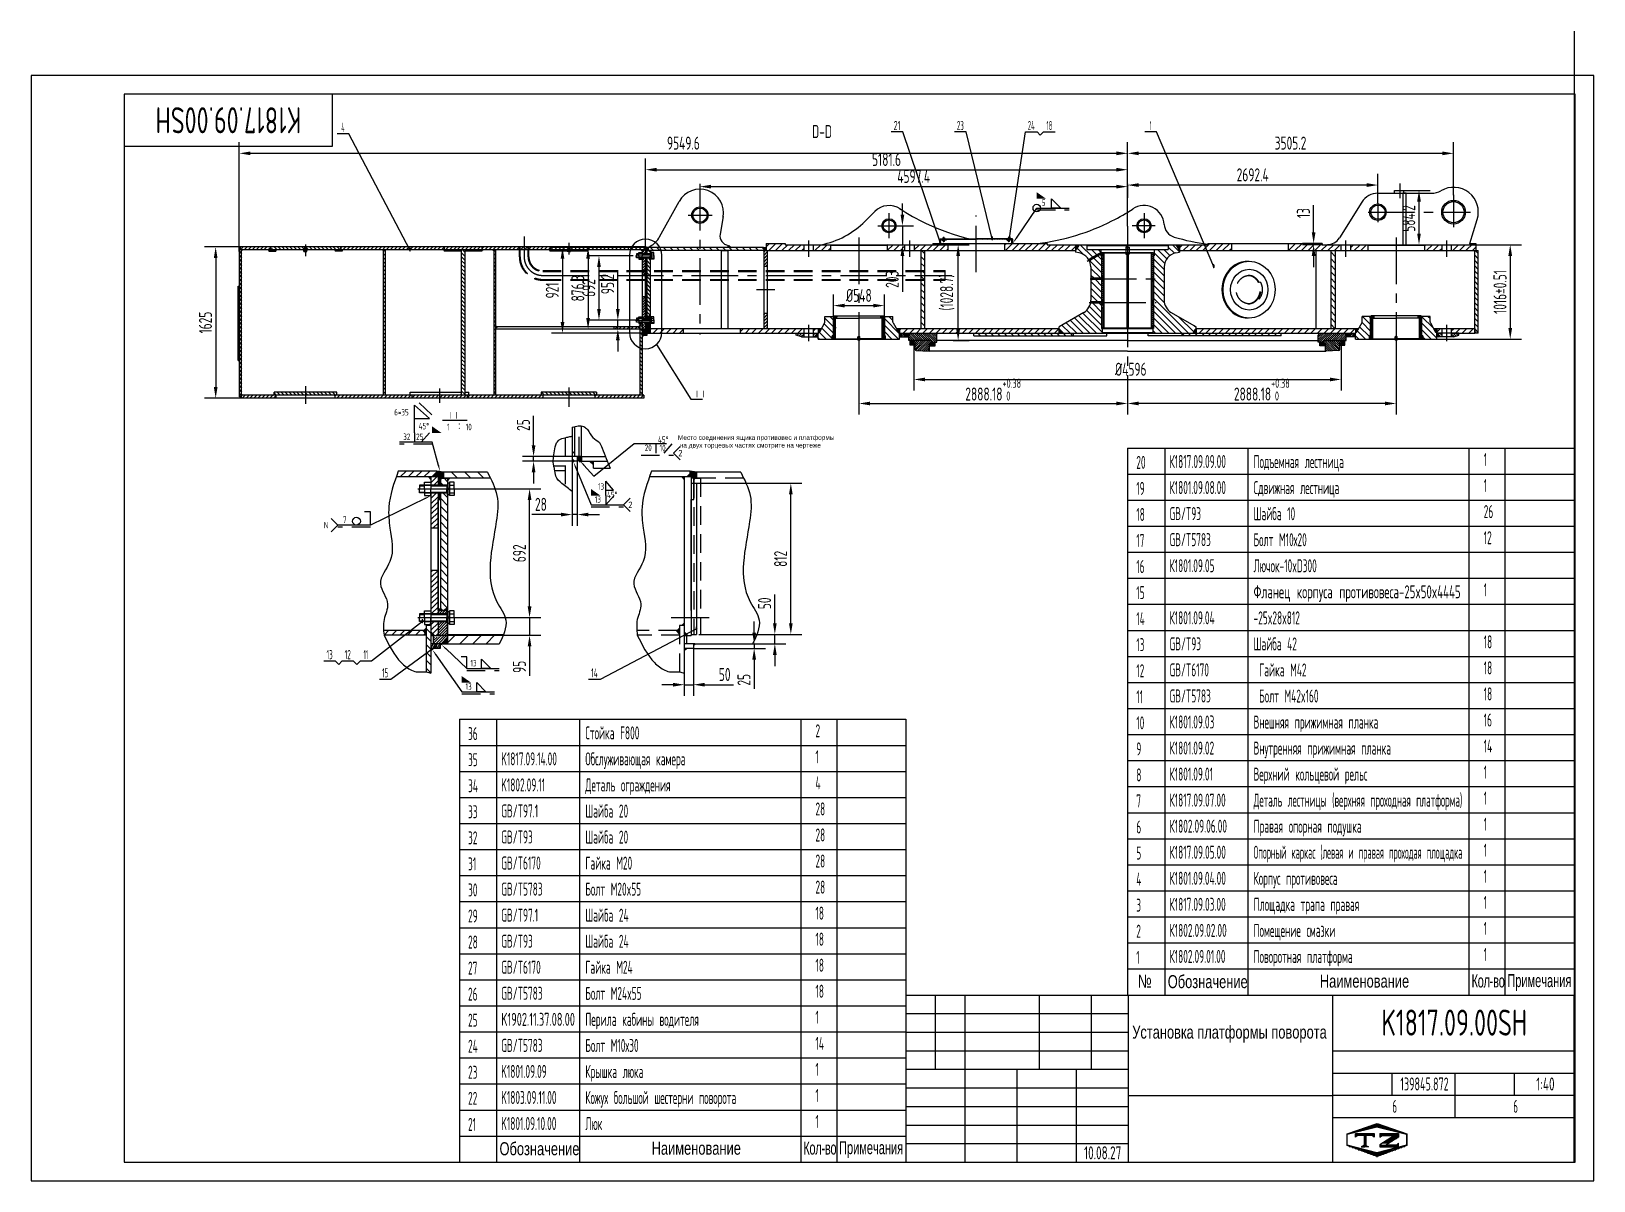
# Model space of a CAD drawing. Header units: millimetres. Extents: x 0 to 16800, y 0 to 12356.
import ezdxf
from ezdxf.enums import TextEntityAlignment as Align

# ---------------------------------------------------------------- set-up
doc = ezdxf.new("R2010")
doc.units = ezdxf.units.MM
doc.header["$LTSCALE"] = 400
doc.linetypes.add('F', pattern=[0.75, 0.5, -0.25])
doc.linetypes.add('G', pattern=[2, 1.25, -0.25, 0.25, -0.25])
for name, color, linetype in [('01', 7, 'Continuous'), ('02', 1, 'Continuous'), ('04', 2, 'F'), ('05', 142, 'G'), ('08', 1, 'Continuous'), ('11', 3, 'Continuous'), ('13', 3, 'Continuous'), ('THICK', 7, 'Continuous')]:
    doc.layers.add(name, color=color, linetype=linetype)
doc.styles.add('HZLIB', font='TXT.shx', dxfattribs={"width": 0.5, "height": 140})
doc.styles.get("Standard").update_dxf_attribs({"font": 'isocp', "width": 0.707, "bigfont": 'intecad.shx'})
doc.dimstyles.new('INTE', dxfattribs={"dimscale": 40, "dimtxt": 3.5, "dimasz": 3, "dimexe": 3, "dimexo": 0, "dimgap": 1, "dimtad": 1, "dimdec": 1, "dimdsep": 46, "dimtxsty": 'Standard', "dimcen": 0, "dimclrd": 1, "dimclre": 1, "dimclrt": 3, "dimaunit": 1, "dimadec": 0, "dimazin": 0, "dimtfac": 1, "dimtmove": 0, "dimatfit": 0, "dimfxl": 0, "dimarcsym": 0})
pattern_1 = [(315, (4525.746, 2474.527), (3.535534, 3.535534), []), (45, (4525.746, 2474.527), (-3.535534, 3.535534), [])]
pattern_2 = [(315, (4509.79, 3325.413), (35.35534, 35.35534), [])]
pattern_3 = [(45, (4509.79, 3325.413), (-35.35534, 35.35534), [])]
pattern_4 = [(315, (4525.746, 6631.09), (35.35534, 35.35534), [])]
pattern_5 = [(60, (3206.772, 2845.016), (-8.248892, 4.7625), [])]
pattern_6 = [(120, (20367.106, 2845.016), (8.248892, 4.7625), [])]
pattern_7 = [(135, (-12997.702, -1081.843), (-21.213203, -21.213203), [])]
pattern_8 = [(45, (-12997.702, -1081.843), (-21.213203, 21.213203), [])]
pattern_9 = [(315, (214.657, -7497.766), (7.071068, 7.071068), []), (45, (214.657, -7497.766), (-7.071068, 7.071068), [])]
pattern_10 = [(45, (-2647.715, -915.726), (-42.4264, 42.4264), [])]
pattern_11 = [(0, (1482.042, 2777.0226), (0, 6.985), [5.08, -1.905]), (90, (1482.042, 2777.0226), (-6.985, 4e-16), [5.08, -1.905])]
pattern_12 = [(45, (0, 1692.418), (-6.735192, 6.735192), [])]
pattern_13 = [(135, (0, 1692.418), (-4.490128, -4.490128), [])]

msp = doc.modelspace()

# ---------------------------------------------------------------- texts
at = {"style": 'HZLIB', "width": 0.5}
for s, p in [('20', (11881.48, 7652.26)), ('К1817.09.09.00', (12238.64, 7661.28)), ('Подъемная лестница', (13142.65, 7660.5)), ('1', (15616.78, 7682.74)), ('19', (11881.48, 7372.26)), ('К1801.09.08.00', (12238.64, 7381.28)), ('Сдвижная лестница', (13142.65, 7380.5)), ('1', (15616.78, 7402.75)), ('18', (11881.48, 7092.26)), ('GB/T93', (12238.64, 7101.28)), ('Шайба 10', (13142.65, 7100.5)), ('26', (15616.78, 7122.75)), ('17', (11881.48, 6812.26)), ('GB/T5783', (12238.64, 6821.28)), ('Болт М10х20', (13142.65, 6820.5)), ('12', (15616.78, 6842.75)), ('16', (11881.48, 6532.26)), ('К1801.09.05', (12238.64, 6541.28)), ('Лючок-10xD300', (13142.65, 6540.5)), ('15', (11881.48, 6252.26)), ('1', (15616.78, 6282.75)), ('14', (11881.48, 5972.26)), ('К1801.09.04', (12238.64, 5981.28)), ('-25x28x812', (13142.65, 5980.5)), ('13', (11881.48, 5692.26)), ('GB/T93', (12238.64, 5701.28)), ('Шайба 42', (13142.65, 5700.5)), ('18', (15616.78, 5722.75)), ('12', (11881.48, 5412.26)), ('GB/T6170', (12238.64, 5421.28)), (' Гайка M42', (13142.65, 5420.5)), ('18', (15616.78, 5442.75)), ('11', (11881.48, 5132.26)), ('GB/T5783', (12238.64, 5141.29)), (' Болт M42x160', (13142.65, 5140.51)), ('18', (15616.78, 5162.75)), ('36', (4696.46, 4736)), ('Стойка F800', (5957.63, 4744.23)), ('2', (8431.75, 4766.47)), ('10', (11881.48, 4852.26)), ('К1801.09.03', (12238.64, 4861.29)), ('Внешняя прижимная планка', (13142.65, 4860.51)), ('16', (15616.78, 4882.75)), ('9', (11881.48, 4572.26)), ('К1801.09.02', (12238.64, 4581.29)), ('Внутренняя прижимная планка', (13142.65, 4580.51)), ('14', (15616.78, 4602.76)), ('35', (4696.46, 4456)), ('K1817.09.14.00', (5053.62, 4465.01)), ('Обслуживающая камера', (5957.63, 4464.23)), ('1', (8431.75, 4486.47)), ('8', (11881.48, 4292.26)), ('К1801.09.01', (12238.64, 4301.29)), ('Верхний кольцевой рельс', (13142.65, 4300.51)), ('1', (15616.78, 4322.76)), ('34', (4696.46, 4176)), ('K1802.09.11', (5053.62, 4185.01)), ('Деталь ограждения', (5957.63, 4184.23)), ('4', (8431.75, 4206.48)), ('33', (4696.46, 3896)), ('GB/T97.1', (5053.62, 3905.01)), ('Шайба 20', (5957.63, 3904.23)), ('28', (8431.75, 3926.48)), ('7', (11881.48, 4012.26)), ('К1817.09.07.00', (12238.64, 4021.29)), ('1', (15616.78, 4042.76)), ('6', (11881.48, 3732.26)), ('К1802.09.06.00', (12238.64, 3741.29)), ('Правая опорная подушка', (13142.65, 3740.51)), ('1', (15616.78, 3762.76)), ('32', (4696.46, 3616)), ('GB/T93', (5053.62, 3625.01)), ('Шайба 20', (5957.63, 3624.23)), ('28', (8431.75, 3646.48)), ('5', (11881.48, 3452.26)), ('К1817.09.05.00', (12238.64, 3461.29)), ('1', (15616.78, 3482.76)), ('31', (4696.46, 3336)), ('GB/T6170', (5053.62, 3345.01)), ('Гайка M20', (5957.63, 3344.23)), ('28', (8431.75, 3366.48)), ('30', (4696.46, 3056)), ('GB/T5783', (5053.62, 3065.01)), ('Болт M20x55', (5957.63, 3064.23)), ('28', (8431.75, 3086.48)), ('4', (11881.48, 3172.26)), ('К1801.09.04.00', (12238.64, 3181.29)), ('Корпус противовеса', (13142.65, 3180.51)), ('1', (15616.78, 3202.76)), ('3', (11881.48, 2892.26)), ('К1817.09.03.00', (12238.64, 2901.29)), ('Площадка трапа правая', (13142.65, 2900.51)), ('1', (15616.78, 2922.76)), ('29', (4696.46, 2776)), ('GB/T97.1', (5053.62, 2785.01)), ('Шайба 24', (5957.63, 2784.23)), ('18', (8431.75, 2806.48)), ('2', (11881.48, 2612.26)), ('К1802.09.02.00', (12238.64, 2621.29)), ('Помещение смазки', (13142.65, 2620.51)), ('1', (15616.78, 2642.76)), ('28', (4696.46, 2496)), ('GB/T93', (5053.62, 2505.01)), ('Шайба 24', (5957.63, 2504.23)), ('18', (8431.75, 2526.48)), ('27', (4696.46, 2216)), ('GB/T6170', (5053.62, 2225.01)), ('Гайка M24', (5957.63, 2224.23)), ('18', (8431.75, 2246.48)), ('1', (11881.48, 2332.26)), ('К1802.09.01.00', (12238.64, 2341.3)), ('Поворотная платформа', (13142.65, 2340.52)), ('1', (15616.78, 2362.76)), ('26', (4696.46, 1936)), ('GB/T5783', (5053.62, 1945.02)), ('Болт M24x55', (5957.63, 1944.24)), ('18', (8431.75, 1966.48)), ('25', (4696.46, 1656)), ('Перила кабины водителя', (5957.63, 1664.24)), ('1', (8431.75, 1686.48)), ('24', (4696.46, 1376)), ('GB/T5783', (5053.62, 1385.02)), ('Болт M10х30', (5957.63, 1384.24)), ('14', (8431.75, 1406.49)), ('23', (4696.46, 1096)), ('K1801.09.09', (5053.62, 1105.02)), ('Крышка люка', (5957.63, 1104.24)), ('1', (8431.75, 1126.49)), ('22', (4696.46, 816)), ('K1803.09.11.00', (5053.62, 825.02)), ('Кожух большой шестерни поворота', (5957.63, 824.24)), ('1', (8431.75, 846.49)), ('21', (4696.46, 536)), ('K1801.09.10.00', (5053.62, 545.02)), ('Люк', (5957.63, 544.24)), ('1', (8431.75, 566.49))]:
    msp.add_text(s, height=140, dxfattribs=at).set_placement(p)
at = {"style": 'HZLIB'}
for s, width, p, p2 in [('Фланец корпуса противовеса-25x50x4445', 0.435642, (13142.65, 6260.5), (15368.78, 6260.5)), ('Деталь лестницы (верхняя проходная платформа)', 0.362955, (13142.65, 4020.51), (15386.92, 4020.51)), ('Опорный каркас (левая и правая проходая площадка', 0.337626, (13142.65, 3460.51), (15387.86, 3460.51)), ('K1902.11.37.08.00', 0.459018, (5053.62, 1665.02), (5846.19, 1665.02))]:
    msp.add_text(s, height=140, dxfattribs=dict(at, width=width)).set_placement(p, p2, align=Align.FIT)
at = {"layer": '01', "color": 7, "linetype": 'Continuous', "insert": (8395.6, 11348.29), "char_height": 140, "width": 3023.082, "attachment_point": 1}
msp.add_mtext('D-D', dxfattribs=at)
at = {"layer": '02', "width": 0.605172}
for p, p2 in [((9758.94, 10068.54), (9782.94, 10068.54)), ((10319.82, 10104.91), (10343.82, 10104.91)), ((10507.82, 10113.91), (10531.82, 10113.91)), ((4060.08, 9985.81), (4084.08, 9985.81)), ((12701.98, 9805.61), (12725.98, 9805.61)), ((4193.7, 5990.8), (4217.7, 5990.8)), ((7141.13, 5911.14), (7165.13, 5911.14)), ((4343.09, 5728), (4367.09, 5728))]:
    msp.add_text('\\M+5A1F1', height=40, dxfattribs=at).set_placement(p, p2, align=Align.FIT)
at = {"layer": '04', "attachment_point": 1}
for s, insert, char_height, width in [('ⅠⅠ', (7124.92, 8486), 70, 204.886), ('ⅠⅠ\\P1  ： 10', (4469.62, 8253.97), 70, 663.332), ('{\\fArial|b0|i0|c204|p34;\\C0;№}', (11898.47, 2215.64), 140, 18.3639)]:
    msp.add_mtext(s, dxfattribs=dict(at, insert=insert, char_height=char_height, width=width))
for s, insert, char_height in [('{\\fArial|b0|i0|c204|p34;\\W1;\\C3;Место соединения ящика противовес и платформы\\P на двух торцевых частях смотрите на чертеже}', (6953.03, 8014.13), 50), ('{\\fArial|b0|i0|c204|p34;\\C0;Обозначение}', (12219.76, 2210.43), 140), ('{\\fArial|b0|i0|c204|p34;\\C0;Наименование}', (13855.24, 2216.05), 140), ('{\\fArial|b0|i0|c204|p34;\\W0.607;\\T0.95;\\C0;Кол-во}', (15486.33, 2217.73), 140), ('{\\fArial|b0|i0|c204|p34;\\W0.607;\\C0;Примечания}', (15870.51, 2221.56), 140), ('{\\fArial|b0|i0|c204|p34;\\C3;Установка платформы поворота}', (11837.59, 1667.81), 140), ('{\\fArial|b0|i0|c204|p34;\\C0;Обозначение}', (5034.73, 414.18), 140), ('{\\fArial|b0|i0|c204|p34;\\C0;Наименование}', (6670.22, 419.79), 140), ('{\\fArial|b0|i0|c204|p34;\\W0.607;\\T0.95;\\C0;Кол-во}', (8301.3, 421.48), 140), ('{\\fArial|b0|i0|c204|p34;\\W0.607;\\C0;Примечания}', (8685.48, 425.3), 140)]:
    msp.add_mtext(s, dxfattribs=dict(at, insert=insert, char_height=char_height))
at = {"layer": '11', "width": 0.69384}
msp.add_text('K1817.09.00SH', height=280, rotation=180, dxfattribs=at).set_placement((2902.78, 11540), (1337.22, 11540), align=Align.FIT)
at = {"layer": '11'}
for s, height, width, p, p2 in [('4', 98.99, 0.543846, (3333.85, 11273.49), (3368.85, 11273.49)), ('21', 98.995, 0.715765, (9272.23, 11293.49), (9346.63, 11293.49)), ('23', 98.995, 0.581958, (9952.27, 11293.49), (10026.67, 11293.49)), ('24', 98.995, 0.556706, (10714.83, 11293.49), (10789.23, 11293.49)), ('18', 98.995, 0.606, (10915.24, 11293.49), (10978.23, 11293.49)), ('1', 98.99, 0.404, (12028.83, 11293.49), (12042.83, 11293.49)), ('13', 98.995, 0.609833, (3175.34, 5606.18), (3241.23, 5606.18)), ('12', 98.995, 0.611465, (3369.4, 5606.18), (3436.59, 5606.18)), ('11', 98.995, 0.582235, (3573.21, 5606.18), (3622.2, 5606.18)), ('15', 98.995, 0.609833, (3772.25, 5409.66), (3838.14, 5409.66)), ('14', 98.995, 0.614783, (6020.3, 5409.66), (6090.29, 5409.66)), ('K1817.09.00SH', 280, 0.69384, (14517.22, 1560), (16082.78, 1560)), ('139845.872', 140, 0.579131, (14720, 970), (15240, 970)), ('1:40', 140, 0.657692, (16180.98, 970), (16379.02, 970)), ('6', 140, 0.600695, (14634.79, 730), (14685.21, 730)), ('6', 140, 0.600695, (15934.79, 730), (15985.21, 730)), ('10.08.27', 140, 0.642055, (11320, 230), (11720, 230))]:
    msp.add_text(s, height=height, dxfattribs=dict(at, width=width)).set_placement(p, p2, align=Align.FIT)
at = {"layer": '11', "color": 3, "linetype": 'Continuous', "char_height": 70, "attachment_point": 1}
for s, insert, width in [('6*35', (3902.37, 8296.19), 193.833), ('45%%d', (4166.11, 8146.94), 157.291), ('25', (4138.01, 8031.55), 104.577), ('45%%d', (6739.02, 8001.31), 171.186), ('10', (6755.66, 7910.93), 80.748), ('13', (6093.53, 7498.5), 57.074), ('45%%d', (6190.85, 7408.34), 104.402)]:
    msp.add_mtext(s, dxfattribs=dict(at, insert=insert, width=width))
at = {"layer": '13', "width": 0.707}
for s, p in [('32', (3999.55, 7962.32)), ('20', (6596.51, 7844.34))]:
    msp.add_text(s, height=70, dxfattribs=at).set_placement(p)
at = {"layer": '13', "width": 1.077179}
msp.add_text('2', height=70, dxfattribs=at).set_placement((6956.51, 7786.34), (7002.51, 7786.34), align=Align.FIT)

# ---------------------------------------------------------------- blocks, each defined once
blk = doc.blocks.new('*D1')
at = {"layer": '08', "color": 1, "lineweight": -2}
for p, q in [((7190, 10716), (7190, 10566)), ((7310, 10686), (11667, 10686)), ((11787, 10716), (11787, 10566))]:
    blk.add_line(p, q, dxfattribs=at)
at = {"layer": '08', "color": 1}
for points in [[(7310, 10706), (7310, 10666), (7190, 10686)], [(11667, 10706), (11667, 10666), (11787, 10686)]]:
    blk.add_solid(points, dxfattribs=at)
at = {"layer": 'Defpoints', "color": 0}
for p in [(7190, 10716), (11787, 10716), (11787, 10686)]:
    blk.add_point(p, dxfattribs=at)
at = {"layer": '08', "color": 3, "insert": (9488, 10796), "char_height": 140, "attachment_point": 5}
blk.add_mtext('4597.4', dxfattribs=at)
blk = doc.blocks.new('*D2')
at = {"layer": '08', "color": 1, "lineweight": -2}
for p, q in [((6605, 9999), (6605, 10988)), ((11787, 10260), (11787, 10988)), ((6725, 10868), (11667, 10868))]:
    blk.add_line(p, q, dxfattribs=at)
at = {"layer": '08', "color": 1}
for points in [[(6725, 10888), (6725, 10848), (6605, 10868)], [(11667, 10888), (11667, 10848), (11787, 10868)]]:
    blk.add_solid(points, dxfattribs=at)
at = {"layer": 'Defpoints', "color": 0}
for p in [(11787, 10868), (11787, 10260), (6605, 9999)]:
    blk.add_point(p, dxfattribs=at)
at = {"layer": '08', "color": 3, "insert": (9196, 10978), "char_height": 140, "attachment_point": 5}
blk.add_mtext('5181.6', dxfattribs=at)
blk = doc.blocks.new('*D3')
at = {"layer": '08', "color": 1, "lineweight": -2}
for p, q in [((8899, 8975), (8899, 8235)), ((11787, 8577), (11787, 8235)), ((9019, 8355), (11667, 8355))]:
    blk.add_line(p, q, dxfattribs=at)
at = {"layer": '08', "color": 1}
for points in [[(9019, 8375), (9019, 8335), (8899, 8355)], [(11667, 8375), (11667, 8335), (11787, 8355)]]:
    blk.add_solid(points, dxfattribs=at)
at = {"layer": 'Defpoints', "color": 0}
for p in [(8899, 8975), (11787, 8577), (11787, 8355)]:
    blk.add_point(p, dxfattribs=at)
at = {"layer": '08', "color": 3, "insert": (10343, 8504), "char_height": 140, "attachment_point": 5}
blk.add_mtext('2888.18{\\C3;\\H0.7x;\\S+0.38^  0;}', dxfattribs=at)
blk = doc.blocks.new('*D4')
at = {"layer": '08', "color": 1, "lineweight": -2}
for p, q in [((6634, 10031), (5867, 10031)), ((5987, 9911), (5987, 9275)), ((6580, 9155), (5867, 9155))]:
    blk.add_line(p, q, dxfattribs=at)
at = {"layer": '08', "color": 1}
for points in [[(5967, 9911), (6007, 9911), (5987, 10031)], [(5967, 9275), (6007, 9275), (5987, 9155)]]:
    blk.add_solid(points, dxfattribs=at)
at = {"layer": 'Defpoints', "color": 0}
for p in [(6634, 10031), (5987, 9155), (6580, 9155)]:
    blk.add_point(p, dxfattribs=at)
at = {"layer": '08', "color": 3, "insert": (5877, 9593), "char_height": 140, "attachment_point": 5, "rotation": 90}
blk.add_mtext('876.3', dxfattribs=at)
blk = doc.blocks.new('*D5')
at = {"layer": '08', "color": 1, "lineweight": -2}
for p, q in [((6634, 10031), (5592, 10031)), ((5712, 9911), (5712, 9230)), ((6580, 9110), (5592, 9110))]:
    blk.add_line(p, q, dxfattribs=at)
at = {"layer": '08', "color": 1}
for points in [[(5692, 9911), (5732, 9911), (5712, 10031)], [(5692, 9230), (5732, 9230), (5712, 9110)]]:
    blk.add_solid(points, dxfattribs=at)
at = {"layer": 'Defpoints', "color": 0}
for p in [(6634, 10031), (5712, 9110), (6580, 9110)]:
    blk.add_point(p, dxfattribs=at)
at = {"layer": '08', "color": 3, "insert": (5602, 9570), "char_height": 140, "attachment_point": 5, "rotation": 90}
blk.add_mtext('921', dxfattribs=at)
blk = doc.blocks.new('*D6')
at = {"layer": '08', "color": 1, "lineweight": -2}
for p, q in [((9581, 10062), (10086, 10062)), ((9966, 9153), (9966, 9942)), ((9913, 9033), (10086, 9033))]:
    blk.add_line(p, q, dxfattribs=at)
at = {"layer": '08', "color": 1}
for points in [[(9946, 9942), (9986, 9942), (9966, 10062)], [(9946, 9153), (9986, 9153), (9966, 9033)]]:
    blk.add_solid(points, dxfattribs=at)
at = {"layer": 'Defpoints', "color": 0}
for p in [(9581, 10062), (9966, 10062), (9913, 9033)]:
    blk.add_point(p, dxfattribs=at)
at = {"layer": '08', "color": 3, "insert": (9849, 9548), "char_height": 140, "attachment_point": 5, "rotation": 90}
blk.add_mtext('(1028.7)', dxfattribs=at)
blk = doc.blocks.new('*D7')
at = {"layer": '08', "color": 1, "lineweight": -2}
for p, q in [((8625, 9284), (8625, 9527)), ((9173, 9284), (9173, 9527)), ((8745, 9407), (9053, 9407))]:
    blk.add_line(p, q, dxfattribs=at)
at = {"layer": '08', "color": 1}
for points in [[(8745, 9427), (8745, 9387), (8625, 9407)], [(9053, 9427), (9053, 9387), (9173, 9407)]]:
    blk.add_solid(points, dxfattribs=at)
at = {"layer": 'Defpoints', "color": 0}
for p in [(8625, 9284), (9173, 9407), (9173, 9284)]:
    blk.add_point(p, dxfattribs=at)
at = {"layer": '08', "color": 3, "insert": (8899, 9517), "char_height": 140, "attachment_point": 5}
blk.add_mtext('%%c548', dxfattribs=at)
blk = doc.blocks.new('*D8')
at = {"layer": '08', "color": 1, "lineweight": -2}
for p, q in [((9367, 10385), (9367, 10505)), ((9348, 10265), (9487, 10265)), ((9367, 10265), (9367, 10062)), ((9348, 10062), (9487, 10062)), ((9367, 9942), (9367, 9557))]:
    blk.add_line(p, q, dxfattribs=at)
at = {"layer": '08', "color": 1}
for points in [[(9347, 10385), (9387, 10385), (9367, 10265)], [(9347, 9942), (9387, 9942), (9367, 10062)]]:
    blk.add_solid(points, dxfattribs=at)
at = {"layer": 'Defpoints', "color": 0}
for p in [(9348, 10265), (9348, 10062), (9367, 10062)]:
    blk.add_point(p, dxfattribs=at)
at = {"layer": '08', "color": 3, "insert": (9257, 9690), "char_height": 140, "attachment_point": 5, "rotation": 90}
blk.add_mtext('203', dxfattribs=at)
blk = doc.blocks.new('*D9')
at = {"layer": '08', "color": 1, "lineweight": -2}
for p, q in [((14675, 8975), (14675, 8235)), ((11787, 8577), (11787, 8235)), ((14555, 8355), (11907, 8355))]:
    blk.add_line(p, q, dxfattribs=at)
at = {"layer": '08', "color": 1}
for points in [[(11907, 8375), (11907, 8335), (11787, 8355)], [(14555, 8375), (14555, 8335), (14675, 8355)]]:
    blk.add_solid(points, dxfattribs=at)
at = {"layer": 'Defpoints', "color": 0}
for p in [(14675, 8975), (11787, 8577), (11787, 8355)]:
    blk.add_point(p, dxfattribs=at)
at = {"layer": '08', "color": 3, "insert": (13231, 8504), "char_height": 140, "attachment_point": 5}
blk.add_mtext('2888.18{\\C3;\\H0.7x;\\S+0.38^  0;}', dxfattribs=at)
blk = doc.blocks.new('*D10')
at = {"layer": '08', "color": 1, "lineweight": -2}
for p, q in [((13788, 10195), (13788, 10488)), ((13881, 10075), (13668, 10075)), ((13881, 10062), (13668, 10062)), ((13788, 10062), (13788, 10075)), ((13788, 9942), (13788, 9822))]:
    blk.add_line(p, q, dxfattribs=at)
at = {"layer": '08', "color": 1}
for points in [[(13768, 10195), (13808, 10195), (13788, 10075)], [(13768, 9942), (13808, 9942), (13788, 10062)]]:
    blk.add_solid(points, dxfattribs=at)
at = {"layer": 'Defpoints', "color": 0}
for p in [(13788, 10075), (13881, 10075), (13881, 10062)]:
    blk.add_point(p, dxfattribs=at)
at = {"layer": '08', "color": 3, "insert": (13678, 10402), "char_height": 140, "attachment_point": 5, "rotation": 90}
blk.add_mtext('13', dxfattribs=at)
blk = doc.blocks.new('*D11')
at = {"layer": '08', "color": 1, "lineweight": -2}
for p, q in [((11787, 10507), (11787, 10823)), ((14479, 10507), (14479, 10823)), ((14359, 10703), (11907, 10703))]:
    blk.add_line(p, q, dxfattribs=at)
at = {"layer": '08', "color": 1}
for points in [[(11907, 10723), (11907, 10683), (11787, 10703)], [(14359, 10723), (14359, 10683), (14479, 10703)]]:
    blk.add_solid(points, dxfattribs=at)
at = {"layer": 'Defpoints', "color": 0}
for p in [(11787, 10703), (11787, 10507), (14479, 10507)]:
    blk.add_point(p, dxfattribs=at)
at = {"layer": '08', "color": 3, "insert": (13133, 10813), "char_height": 140, "attachment_point": 5}
blk.add_mtext('2692.4', dxfattribs=at)
blk = doc.blocks.new('*D12')
at = {"layer": '08', "color": 1, "lineweight": -2}
for p, q in [((11787, 10928), (11787, 11164)), ((15292, 10596), (15292, 11164)), ((15172, 11044), (11907, 11044))]:
    blk.add_line(p, q, dxfattribs=at)
at = {"layer": '08', "color": 1}
for points in [[(11907, 11064), (11907, 11024), (11787, 11044)], [(15172, 11064), (15172, 11024), (15292, 11044)]]:
    blk.add_solid(points, dxfattribs=at)
at = {"layer": 'Defpoints', "color": 0}
for p in [(11787, 11044), (11787, 10928), (15292, 10596)]:
    blk.add_point(p, dxfattribs=at)
at = {"layer": '08', "color": 3, "insert": (13540, 11154), "char_height": 140, "attachment_point": 5}
blk.add_mtext('3505.2', dxfattribs=at)
blk = doc.blocks.new('*D13')
at = {"layer": '08', "color": 1, "lineweight": -2}
for p, q in [((15469, 10062), (16022, 10062)), ((15902, 9942), (15902, 9166)), ((15113, 9046), (16022, 9046))]:
    blk.add_line(p, q, dxfattribs=at)
at = {"layer": '08', "color": 1}
for points in [[(15882, 9942), (15922, 9942), (15902, 10062)], [(15882, 9166), (15922, 9166), (15902, 9046)]]:
    blk.add_solid(points, dxfattribs=at)
at = {"layer": 'Defpoints', "color": 0}
for p in [(15469, 10062), (15113, 9046), (15902, 9046)]:
    blk.add_point(p, dxfattribs=at)
at = {"layer": '08', "color": 3, "insert": (15792, 9554), "char_height": 140, "attachment_point": 5, "rotation": 90}
blk.add_mtext('1016{\\C3;%%p0.51}', dxfattribs=at)
blk = doc.blocks.new('*D14')
at = {"layer": '08', "color": 1, "lineweight": -2}
for p, q in [((14759, 10646), (15041, 10646)), ((14921, 10526), (14921, 10181)), ((14897, 10061), (15041, 10061))]:
    blk.add_line(p, q, dxfattribs=at)
at = {"layer": '08', "color": 1}
for points in [[(14901, 10526), (14941, 10526), (14921, 10646)], [(14901, 10181), (14941, 10181), (14921, 10061)]]:
    blk.add_solid(points, dxfattribs=at)
at = {"layer": 'Defpoints', "color": 0}
for p in [(14759, 10646), (14897, 10061), (14921, 10061)]:
    blk.add_point(p, dxfattribs=at)
at = {"layer": '08', "color": 3, "insert": (14811, 10344), "char_height": 140, "attachment_point": 5, "rotation": 90}
blk.add_mtext('584.2', dxfattribs=at)
blk = doc.blocks.new('*D15')
at = {"layer": '08', "color": 1, "lineweight": -2}
for p, q in [((9489, 9006), (9489, 8493)), ((14085, 9017), (14085, 8493)), ((9609, 8613), (13965, 8613))]:
    blk.add_line(p, q, dxfattribs=at)
at = {"layer": '08', "color": 1}
for points in [[(9609, 8633), (9609, 8593), (9489, 8613)], [(13965, 8633), (13965, 8593), (14085, 8613)]]:
    blk.add_solid(points, dxfattribs=at)
at = {"layer": 'Defpoints', "color": 0}
for p in [(9489, 9006), (14085, 9017), (14085, 8613)]:
    blk.add_point(p, dxfattribs=at)
at = {"layer": '08', "color": 3, "insert": (11822, 8723), "char_height": 140, "attachment_point": 5}
blk.add_mtext('%%c4596', dxfattribs=at)
blk = doc.blocks.new('*D17')
at = {"layer": '08', "color": 1, "lineweight": -2}
for p, q in [((2275, 10038), (1863, 10038)), ((1983, 9918), (1983, 8533)), ((2262, 8413), (1863, 8413))]:
    blk.add_line(p, q, dxfattribs=at)
at = {"layer": '08', "color": 1}
for points in [[(1963, 9918), (2003, 9918), (1983, 10038)], [(1963, 8533), (2003, 8533), (1983, 8413)]]:
    blk.add_solid(points, dxfattribs=at)
at = {"layer": 'Defpoints', "color": 0}
for p in [(2275, 10038), (1983, 8413), (2262, 8413)]:
    blk.add_point(p, dxfattribs=at)
at = {"layer": '08', "color": 3, "insert": (1873, 9225), "char_height": 140, "attachment_point": 5, "rotation": 90}
blk.add_mtext('1625', dxfattribs=at)
blk = doc.blocks.new('*U16')
at = {"layer": '01'}
for p, q in [((-18, 0), (-18, 16)), ((-18, 16), (0, 16)), ((-18, 10), (0, 10)), ((0, 16), (0, 0)), ((0, -16), (0, 0)), ((-18, 0), (-18, -16)), ((-18, -10), (0, -10)), ((-18, -16), (0, -16))]:
    blk.add_line(p, q, dxfattribs=at)
at = {"layer": '05'}
blk.add_line((-19, 0), (1, 0), dxfattribs=at)
blk = doc.blocks.new('*D18')
at = {"layer": '08', "color": 1, "lineweight": -2}
for p, q in [((2237, 9987), (2237, 11164)), ((11787, 10653), (11787, 11164)), ((11667, 11044), (2357, 11044))]:
    blk.add_line(p, q, dxfattribs=at)
at = {"layer": '08', "color": 1}
for points in [[(2357, 11064), (2357, 11024), (2237, 11044)], [(11667, 11064), (11667, 11024), (11787, 11044)]]:
    blk.add_solid(points, dxfattribs=at)
at = {"layer": 'Defpoints', "color": 0}
for p in [(2237, 11044), (11787, 10653), (2237, 9987)]:
    blk.add_point(p, dxfattribs=at)
at = {"layer": '08', "color": 3, "insert": (7012, 11154), "char_height": 140, "attachment_point": 5}
blk.add_mtext('9549.6', dxfattribs=at)
blk = doc.blocks.new('*U142')
at = {"layer": '01'}
for p, q in [((-34, 0), (-34, 36)), ((-34, 36), (0, 36)), ((-34, 21), (0, 21)), ((0, 36), (0, 0)), ((0, -36), (0, 0)), ((-34, 0), (-34, -36)), ((-34, -21), (0, -21)), ((-34, -36), (0, -36))]:
    blk.add_line(p, q, dxfattribs=at)
at = {"layer": '05'}
blk.add_line((-35.1, 0), (1.1, 0), dxfattribs=at)
blk = doc.blocks.new('*U143')
at = {"layer": '01'}
for p, q in [((-31.7, 10.5), (-31.7, 0)), ((0, 10.5), (-31.7, 10.5)), ((-31.7, 0), (0, 0)), ((0, 0), (-6.1, 10.5)), ((0, 10.5), (6.1, 0)), ((0, 10.5), (31.7, 10.5)), ((31.7, 0), (0, 0)), ((31.7, 10.5), (31.7, 0))]:
    blk.add_line(p, q, dxfattribs=at)
at = {"layer": '05'}
blk.add_line((0, 12.6), (0, -2.1), dxfattribs=at)
blk = doc.blocks.new('*D146')
at = {"layer": '08', "color": 1, "lineweight": -2}
for p, q in [((6472, 9942), (5984, 9942)), ((6104, 9822), (6104, 9370)), ((6497, 9250), (5984, 9250))]:
    blk.add_line(p, q, dxfattribs=at)
at = {"layer": '08', "color": 1}
for points in [[(6084, 9822), (6124, 9822), (6104, 9942)], [(6084, 9370), (6124, 9370), (6104, 9250)]]:
    blk.add_solid(points, dxfattribs=at)
at = {"layer": 'Defpoints', "color": 0}
for p in [(6472, 9942), (6104, 9250), (6497, 9250)]:
    blk.add_point(p, dxfattribs=at)
at = {"layer": '08', "color": 3, "insert": (5994, 9596), "char_height": 140, "attachment_point": 5, "rotation": 90}
blk.add_mtext('692', dxfattribs=at)
blk = doc.blocks.new('*D147')
at = {"layer": '08', "color": 1, "lineweight": -2}
for p, q in [((6307, 9370), (6307, 9788)), ((6523, 9250), (6187, 9250)), ((6307, 9155), (6307, 9250)), ((6535, 9155), (6187, 9155)), ((6307, 9035), (6307, 8915))]:
    blk.add_line(p, q, dxfattribs=at)
at = {"layer": '08', "color": 1}
for points in [[(6287, 9370), (6327, 9370), (6307, 9250)], [(6287, 9035), (6327, 9035), (6307, 9155)]]:
    blk.add_solid(points, dxfattribs=at)
at = {"layer": 'Defpoints', "color": 0}
for p in [(6307, 9250), (6523, 9250), (6535, 9155)]:
    blk.add_point(p, dxfattribs=at)
at = {"layer": '08', "color": 3, "insert": (6197, 9639), "char_height": 140, "attachment_point": 5, "rotation": 90}
blk.add_mtext('95.2', dxfattribs=at)
blk = doc.blocks.new('*D148')
at = {"layer": '08', "color": 1, "lineweight": -2}
for p, q in [((7121, 5723), (7121, 5212)), ((7021, 5661), (7021, 5212)), ((6901, 5332), (6781, 5332)), ((7021, 5332), (7121, 5332)), ((7241, 5332), (7550, 5332))]:
    blk.add_line(p, q, dxfattribs=at)
at = {"layer": '08', "color": 1}
for points in [[(6901, 5352), (6901, 5312), (7021, 5332)], [(7241, 5352), (7241, 5312), (7121, 5332)]]:
    blk.add_solid(points, dxfattribs=at)
at = {"layer": 'Defpoints', "color": 0}
for p in [(7121, 5723), (7021, 5661), (7121, 5332)]:
    blk.add_point(p, dxfattribs=at)
at = {"layer": '08', "color": 3, "insert": (7456, 5442), "char_height": 140, "attachment_point": 5}
blk.add_mtext('50', dxfattribs=at)
blk = doc.blocks.new('*D149')
at = {"layer": '08', "color": 1, "lineweight": -2}
for p, q in [((7773, 5893), (7773, 6013)), ((7121, 5723), (7893, 5723)), ((7231, 5773), (7893, 5773)), ((7773, 5773), (7773, 5723)), ((7773, 5603), (7773, 5288))]:
    blk.add_line(p, q, dxfattribs=at)
at = {"layer": '08', "color": 1}
for points in [[(7753, 5893), (7793, 5893), (7773, 5773)], [(7753, 5603), (7793, 5603), (7773, 5723)]]:
    blk.add_solid(points, dxfattribs=at)
at = {"layer": 'Defpoints', "color": 0}
for p in [(7121, 5723), (7231, 5773), (7773, 5723)]:
    blk.add_point(p, dxfattribs=at)
at = {"layer": '08', "color": 3, "insert": (7663, 5385), "char_height": 140, "attachment_point": 5, "rotation": 90}
blk.add_mtext('25', dxfattribs=at)
blk = doc.blocks.new('*D150')
at = {"layer": '08', "color": 1, "lineweight": -2}
for p, q in [((7995, 5993), (7995, 6302)), ((7179, 5873), (8115, 5873)), ((7599, 5773), (8115, 5773)), ((7995, 5773), (7995, 5873)), ((7995, 5653), (7995, 5533))]:
    blk.add_line(p, q, dxfattribs=at)
at = {"layer": '08', "color": 1}
for points in [[(7975, 5993), (8015, 5993), (7995, 5873)], [(7975, 5653), (8015, 5653), (7995, 5773)]]:
    blk.add_solid(points, dxfattribs=at)
at = {"layer": 'Defpoints', "color": 0}
for p in [(7179, 5873), (7599, 5773), (7995, 5873)]:
    blk.add_point(p, dxfattribs=at)
at = {"layer": '08', "color": 3, "insert": (7885, 6207), "char_height": 140, "attachment_point": 5, "rotation": 90}
blk.add_mtext('50', dxfattribs=at)
blk = doc.blocks.new('*D151')
at = {"layer": '08', "color": 1, "lineweight": -2}
for p, q in [((7153, 7497), (8287, 7497)), ((8167, 5993), (8167, 7377)), ((7905, 5873), (8287, 5873))]:
    blk.add_line(p, q, dxfattribs=at)
at = {"layer": '08', "color": 1}
for points in [[(8147, 7377), (8187, 7377), (8167, 7497)], [(8147, 5993), (8187, 5993), (8167, 5873)]]:
    blk.add_solid(points, dxfattribs=at)
at = {"layer": 'Defpoints', "color": 0}
for p in [(7153, 7497), (8167, 7497), (7905, 5873)]:
    blk.add_point(p, dxfattribs=at)
at = {"layer": '08', "color": 3, "insert": (8057, 6685), "char_height": 140, "attachment_point": 5, "rotation": 90}
blk.add_mtext('812', dxfattribs=at)
blk = doc.blocks.new('*D152')
at = {"layer": '08', "color": 1, "lineweight": -2}
for p, q in [((5871, 7735), (5871, 7041)), ((5816, 7511), (5816, 7041)), ((5696, 7161), (5384, 7161)), ((5871, 7161), (5816, 7161)), ((5991, 7161), (6111, 7161))]:
    blk.add_line(p, q, dxfattribs=at)
at = {"layer": '08', "color": 1}
for points in [[(5696, 7181), (5696, 7141), (5816, 7161)], [(5991, 7181), (5991, 7141), (5871, 7161)]]:
    blk.add_solid(points, dxfattribs=at)
at = {"layer": 'Defpoints', "color": 0}
for p in [(5871, 7735), (5816, 7511), (5816, 7161)]:
    blk.add_point(p, dxfattribs=at)
at = {"layer": '08', "color": 3, "insert": (5480, 7271), "char_height": 140, "attachment_point": 5}
blk.add_mtext('28', dxfattribs=at)
blk = doc.blocks.new('*D153')
at = {"layer": '08', "color": 1, "lineweight": -2}
for p, q in [((5401, 7905), (5401, 8221)), ((5816, 7785), (5281, 7785)), ((5848, 7735), (5281, 7735)), ((5401, 7735), (5401, 7785)), ((5401, 7615), (5401, 7495))]:
    blk.add_line(p, q, dxfattribs=at)
at = {"layer": '08', "color": 1}
for points in [[(5381, 7905), (5421, 7905), (5401, 7785)], [(5381, 7615), (5421, 7615), (5401, 7735)]]:
    blk.add_solid(points, dxfattribs=at)
at = {"layer": 'Defpoints', "color": 0}
for p in [(5401, 7785), (5816, 7785), (5848, 7735)]:
    blk.add_point(p, dxfattribs=at)
at = {"layer": '08', "color": 3, "insert": (5291, 8123), "char_height": 140, "attachment_point": 5, "rotation": 90}
blk.add_mtext('25', dxfattribs=at)
blk = doc.blocks.new('*D154')
at = {"layer": '08', "color": 1, "lineweight": -2}
for p, q in [((4564, 7437), (5478, 7437)), ((5358, 6173), (5358, 7317)), ((4564, 6053), (5478, 6053))]:
    blk.add_line(p, q, dxfattribs=at)
at = {"layer": '08', "color": 1}
for points in [[(5338, 7317), (5378, 7317), (5358, 7437)], [(5338, 6173), (5378, 6173), (5358, 6053)]]:
    blk.add_solid(points, dxfattribs=at)
at = {"layer": 'Defpoints', "color": 0}
for p in [(4564, 7437), (5358, 7437), (4564, 6053)]:
    blk.add_point(p, dxfattribs=at)
at = {"layer": '08', "color": 3, "insert": (5248, 6745), "char_height": 140, "attachment_point": 5, "rotation": 90}
blk.add_mtext('692', dxfattribs=at)
blk = doc.blocks.new('*D155')
at = {"layer": '08', "color": 1, "lineweight": -2}
for p, q in [((5358, 6173), (5358, 6293)), ((4564, 6053), (5478, 6053)), ((5358, 6053), (5358, 5863)), ((4374, 5863), (5478, 5863)), ((5358, 5743), (5358, 5426))]:
    blk.add_line(p, q, dxfattribs=at)
at = {"layer": '08', "color": 1}
for points in [[(5338, 6173), (5378, 6173), (5358, 6053)], [(5338, 5743), (5378, 5743), (5358, 5863)]]:
    blk.add_solid(points, dxfattribs=at)
at = {"layer": 'Defpoints', "color": 0}
for p in [(4564, 6053), (4374, 5863), (5358, 5863)]:
    blk.add_point(p, dxfattribs=at)
at = {"layer": '08', "color": 3, "insert": (5248, 5524), "char_height": 140, "attachment_point": 5, "rotation": 90}
blk.add_mtext('95', dxfattribs=at)
blk = doc.blocks.new('*U156', base_point=(2816, 4588))
at = {"layer": '01'}
blk.add_circle((2015, 4313), 42, dxfattribs=at)
at = {"layer": '02'}
for points in [[(2753, 4557), (2165, 4271), (1815, 4271)], [(1744, 4341), (1815, 4271), (1744, 4200)]]:
    blk.add_lwpolyline(points, dxfattribs=at)
blk.add_lwpolyline([(2816, 4588, 0, 16, 0), (2753, 4557, 16, 16, 0)], format="xyseb", dxfattribs=at)
at = {"layer": '04'}
blk.add_line((2165, 4250), (1815, 4250), dxfattribs=at)
at = {"layer": '13', "width": 1.010989}
blk.add_text('N', height=70, dxfattribs=at).set_placement((1665, 4236), (1711, 4236), align=Align.FIT)
at = {"layer": '13', "width": 0.707}
blk.add_text('7', height=70, dxfattribs=at).set_placement((1869, 4294))
blk = doc.blocks.new('*U157', base_point=(2927, 2987))
at = {"layer": '01'}
blk.add_lwpolyline([(3360, 2828), (3460, 2728), (3360, 2728)], close=True, dxfattribs=at)
at = {"layer": '02'}
blk.add_lwpolyline([(2927, 2987, 0, 16, 0), (2978, 2939, 16, 16, 0)], format="xyseb", dxfattribs=at)
blk.add_lwpolyline([(2978, 2939), (3200, 2728), (3550, 2728)], dxfattribs=at)
at = {"layer": '04'}
blk.add_line((3200, 2707), (3550, 2707), dxfattribs=at)
at = {"layer": '13', "width": 0.707}
blk.add_text('13', height=70, dxfattribs=at).set_placement((3240, 2751))
blk = doc.blocks.new('*U158', base_point=(2829, 2933))
at = {"layer": '01'}
blk.add_lwpolyline([(3307, 2577), (3407, 2477), (3307, 2477)], close=True, dxfattribs=at)
blk.add_solid([(3147, 2647), (3247, 2577), (3147, 2477), (3147, 2577)], dxfattribs=at)
at = {"layer": '02'}
blk.add_lwpolyline([(2829, 2933, 0, 16, 0), (2869, 2876, 16, 16, 0)], format="xyseb", dxfattribs=at)
blk.add_lwpolyline([(2869, 2876), (3147, 2477), (3497, 2477)], dxfattribs=at)
at = {"layer": '04'}
blk.add_line((3147, 2456), (3497, 2456), dxfattribs=at)
at = {"layer": '13', "width": 0.707}
blk.add_text('13', height=70, dxfattribs=at).set_placement((3187, 2500))
blk = doc.blocks.new('*U159', base_point=(5652, 1654))
at = {"layer": '01'}
blk.add_lwpolyline([(6002, 1291), (6002, 1191), (6090, 1291)], dxfattribs=at)
blk.add_solid([(5842, 1361), (5942, 1291), (5842, 1191), (5842, 1291)], dxfattribs=at)
at = {"layer": '02'}
blk.add_lwpolyline([(5652, 1654, 0, 16, 0), (5679, 1589, 16, 16, 0)], format="xyseb", dxfattribs=at)
for points in [[(5679, 1589), (5842, 1191), (6192, 1191)], [(6263, 1262), (6192, 1191), (6263, 1121)]]:
    blk.add_lwpolyline(points, dxfattribs=at)
at = {"layer": '04'}
blk.add_line((5842, 1170), (6192, 1170), dxfattribs=at)
at = {"layer": '13', "width": 0.707}
blk.add_text('13', height=70, dxfattribs=at).set_placement((5882, 1214))
at = {"layer": '13', "width": 1.077179}
blk.add_text('2', height=70, dxfattribs=at).set_placement((6242, 1156), (6288, 1156), align=Align.FIT)
blk = doc.blocks.new('*U160')
at = {"layer": '01'}
for p, q in [((-8, 0), (-8, 9)), ((-8, 9), (0, 9)), ((-8, 5), (0, 5)), ((0, 9), (0, 0)), ((0, -9), (0, 0)), ((-8, 0), (-8, -9)), ((-8, -5), (0, -5)), ((-8, -9), (0, -9))]:
    blk.add_line(p, q, dxfattribs=at)
at = {"layer": '05'}
blk.add_line((-9, 0), (1, 0), dxfattribs=at)
blk = doc.blocks.new('*U161')
at = {"layer": '01'}
for p, q in [((-8, 3), (-8, 0)), ((0, 3), (-8, 3)), ((-8, 0), (0, 0)), ((0, 0), (-2, 3)), ((0, 3), (2, 0)), ((0, 3), (8, 3)), ((8, 0), (0, 0)), ((8, 3), (8, 0))]:
    blk.add_line(p, q, dxfattribs=at)
at = {"layer": '05'}
blk.add_line((0, 5), (0, -2), dxfattribs=at)
blk = doc.blocks.new('*U162', base_point=(10552, 8382))
at = {"layer": '01'}
blk.add_lwpolyline([(10971, 8863), (11071, 8763), (10971, 8763)], close=True, dxfattribs=at)
blk.add_circle((10811, 8763), 40, dxfattribs=at)
blk.add_solid([(10811, 8933), (10911, 8863), (10811, 8763), (10811, 8863)], dxfattribs=at)
at = {"layer": '02'}
blk.add_lwpolyline([(10592, 8440), (10811, 8763), (11161, 8763)], dxfattribs=at)
blk.add_lwpolyline([(10552, 8382, 0, 16, 0), (10592, 8440, 16, 16, 0)], format="xyseb", dxfattribs=at)
at = {"layer": '04'}
blk.add_line((10811, 8742), (11161, 8742), dxfattribs=at)
at = {"layer": '13', "width": 0.707}
blk.add_text('5', height=70, dxfattribs=at).set_placement((10865, 8786))
blk = doc.blocks.new('*U170', base_point=(251.96, 168.31))
at = {"layer": '01'}
for p, q in [((251.96, 168.31), (251.96, 182.31)), ((195.96, 168.31), (251.96, 168.31))]:
    blk.add_line(p, q, dxfattribs=at)
blk = doc.blocks.new('*U171')
at = {"layer": '04'}
blk.add_blockref('*U170', (0, 0), dxfattribs=at)
blk = doc.blocks.new('*U172')
at = {"layer": '01'}
for points in [[(415, 292), (25, 292)], [(25, 292), (25, 5)], [(415, 5), (415, 292)], [(25, 5), (415, 5)]]:
    blk.add_lwpolyline(points, dxfattribs=at)
at = {"layer": '02'}
for points in [[(420, 297), (0, 297)], [(0, 297), (0, 0)], [(420, 0), (420, 297)], [(0, 0), (420, 0)]]:
    blk.add_lwpolyline(points, dxfattribs=at)
blk = doc.blocks.new('*X216')
at = {"color": 0}
for p, q in [((127.06, 7.8), (132.06, 7.8)), ((127.06, 7.5), (132.06, 7.5)), ((127.06, 7.2), (127.32, 7.2)), ((127.84, 5.4), (129.64, 5.4)), ((128.3, 5.7), (130.1, 5.7)), ((128.77, 6), (130.57, 6)), ((129.23, 6.3), (131.04, 6.3)), ((129.7, 6.6), (131.51, 6.6)), ((130.16, 6.9), (131.98, 6.9)), ((130.62, 7.2), (132.06, 7.2))]:
    blk.add_line(p, q, dxfattribs=at)
blk = doc.blocks.new('*X217')
at = {"color": 0}
for p, q in [((127.06, 4.8), (132.06, 4.8)), ((127.06, 4.5), (132.06, 4.5)), ((131.84, 5.1), (132.06, 5.1))]:
    blk.add_line(p, q, dxfattribs=at)
blk = doc.blocks.new('*X215')
at = {"color": 0}
for p, q in [((122.34, 4.5), (123.72, 4.5)), ((122.82, 4.8), (123.24, 4.8))]:
    blk.add_line(p, q, dxfattribs=at)
blk = doc.blocks.new('*X214')
at = {"color": 0}
for p, q in [((120.53, 7.8), (125.53, 7.8)), ((120.53, 7.5), (125.53, 7.5)), ((120.53, 7.2), (120.79, 7.2)), ((125.27, 7.2), (125.53, 7.2))]:
    blk.add_line(p, q, dxfattribs=at)
blk = doc.blocks.new('*X213')
at = {"color": 0}
for p, q in [((120.66, 8.7), (121.92, 8.7)), ((121.52, 9), (123.12, 9)), ((122.38, 9.3), (124.32, 9.3)), ((123.24, 9.6), (125.52, 9.6)), ((124.1, 9.9), (128.52, 9.9)), ((124.97, 10.2), (127.67, 10.2)), ((125.83, 10.5), (126.82, 10.5)), ((127.02, 9.6), (129.37, 9.6)), ((128.22, 9.3), (130.22, 9.3)), ((129.42, 9), (131.07, 9)), ((130.62, 8.7), (131.92, 8.7)), ((118.22, 7.8), (118.32, 7.8)), ((118.22, 7.5), (118.27, 7.5)), ((118.22, 7.2), (118.27, 7.2)), ((118.22, 6.9), (118.27, 6.9)), ((118.22, 6.6), (118.27, 6.6)), ((118.22, 6.3), (118.27, 6.3)), ((118.22, 6), (118.27, 6)), ((118.22, 5.7), (118.27, 5.7)), ((118.22, 5.4), (118.27, 5.4)), ((118.22, 5.1), (118.27, 5.1)), ((118.22, 4.8), (118.27, 4.8)), ((118.79, 4.5), (119.42, 4.5)), ((118.94, 8.1), (119.52, 8.1)), ((119.8, 8.4), (120.72, 8.4)), ((131.82, 8.4), (132.77, 8.4)), ((133.02, 8.1), (133.62, 8.1)), ((133.12, 4.5), (133.76, 4.5)), ((134.22, 7.8), (134.32, 7.8)), ((134.27, 7.5), (134.32, 7.5)), ((134.27, 7.2), (134.32, 7.2)), ((134.27, 6.9), (134.32, 6.9)), ((134.27, 6.6), (134.32, 6.6)), ((134.27, 6.3), (134.32, 6.3)), ((134.27, 6), (134.32, 6)), ((134.27, 5.7), (134.32, 5.7)), ((134.27, 5.4), (134.32, 5.4)), ((134.27, 5.1), (134.32, 5.1)), ((134.27, 4.8), (134.32, 4.8)), ((119.61, 4.2), (120.62, 4.2)), ((120.43, 3.9), (121.82, 3.9)), ((121.26, 3.6), (123.02, 3.6)), ((122.08, 3.3), (124.22, 3.3)), ((122.91, 3), (125.42, 3)), ((123.73, 2.7), (128.89, 2.7)), ((124.55, 2.4), (128.07, 2.4)), ((125.38, 2.1), (127.26, 2.1)), ((126.2, 1.8), (126.45, 1.8)), ((127.12, 3), (129.7, 3)), ((128.32, 3.3), (130.51, 3.3)), ((129.52, 3.6), (131.32, 3.6)), ((130.72, 3.9), (132.14, 3.9)), ((131.92, 4.2), (132.95, 4.2))]:
    blk.add_line(p, q, dxfattribs=at)

# ---------------------------------------------------------------- dimensions: what is measured, and where the dimension line sits
at = {"layer": '08'}
for base, p1, p2, picture, middle in [((2237.34, 11043.58), (11786.94, 10652.87), (2237.34, 9987.49), '*D18', (7012.14, 11153.58)), ((11786.94, 11043.58), (15292.14, 10595.69), (11786.94, 10927.88), '*D12', (13539.54, 11153.59)), ((11786.94, 10867.88), (6605.34, 9998.91), (11786.94, 10259.77), '*D2', (9196.14, 10977.88)), ((11786.94, 10702.63), (14479.34, 10506.85), (11786.94, 10506.85), '*D11', (13133.14, 10812.68))]:
    dim = msp.add_linear_dim(base=base, p1=p1, p2=p2, dimstyle='INTE', dxfattribs=at)
    dim.commit()
    dim.dimension.update_dxf_attribs({"geometry": picture, "text_midpoint": middle})
dim = msp.add_linear_dim(base=(11786.94, 10685.87), p1=(7189.54, 10715.78), p2=(11786.94, 10715.78), dimstyle='INTE', dxfattribs=at)
dim.commit()
dim.dimension.update_dxf_attribs({"geometry": '*D1', "text_midpoint": (9488.24, 10685.87), "dimtype": 160})
for base, p1, p2, picture, middle in [((14921.14, 10061.41), (14758.94, 10645.61), (14897.38, 10061.41), '*D14', (14921.14, 10344.38)), ((1982.71, 8412.81), (2275.34, 10037.81), (2262.34, 8412.81), '*D17', (1982.71, 9225.31))]:
    dim = msp.add_linear_dim(base=base, p1=p1, p2=p2, angle=90, dimstyle='INTE', dxfattribs=at)
    dim.commit()
    dim.dimension.update_dxf_attribs({"geometry": picture, "text_midpoint": middle, "dimtype": 160})
for base, p1, p2, picture, middle in [((9367.31, 10061.91), (9348.07, 10264.91), (9348.07, 10061.91), '*D8', (9257.3, 9689.52)), ((5712.35, 9109.91), (6633.94, 10030.91), (6579.94, 9109.91), '*D5', (5602.3, 9570.41)), ((5986.88, 9154.61), (6633.94, 10030.91), (6579.94, 9154.61), '*D4', (5876.88, 9592.76)), ((6103.56, 9249.81), (6471.56, 9941.81), (6497.34, 9249.81), '*D146', (5993.51, 9595.81)), ((6307.39, 9249.81), (6534.84, 9154.61), (6523.15, 9249.81), '*D147', (6197.35, 9638.76))]:
    dim = msp.add_linear_dim(base=base, p1=p1, p2=p2, angle=90, dimstyle='INTE', dxfattribs=at)
    dim.commit()
    dim.dimension.update_dxf_attribs({"geometry": picture, "text_midpoint": middle})
dim = msp.add_linear_dim(base=(13788.03, 10074.91), p1=(13881.19, 10061.91), p2=(13881.19, 10074.91), angle=90, dimstyle='INTE', override={"dimdec": 0, "dimtdec": 0}, dxfattribs=at)
dim.commit()
dim.dimension.update_dxf_attribs({"geometry": '*D10', "text_midpoint": (13678.03, 10401.5)})
for base, p1, p2, angle, text, picture, middle in [((9965.94, 10061.91), (9912.97, 9033.21), (9581.25, 10061.91), 90, '(<>)', '*D6', (9848.94, 9547.56)), ((15902.27, 9045.91), (15468.69, 10061.91), (15112.69, 9045.91), 90, '1016{\\C3;%%p0.51}', '*D13', (15792.27, 9553.91)), ((11786.94, 8355.3), (14674.94, 8974.77), (11786.94, 8577.19), 180, '2888.18{\\C3;\\H0.7x;\\S+0.38^  0;}', '*D9', (13230.94, 8504.35)), ((5401.19, 7785.44), (5847.63, 7735.44), (5815.83, 7785.44), 90, '25', '*D153', (5291.17, 8123.18)), ((5358.38, 7436.8), (4564.31, 6052.8), (4564.31, 7436.8), 90, '692', '*D154', (5248.34, 6744.8)), ((8167.44, 7497), (7904.96, 5873), (7153.13, 7497), 90, '812', '*D151', (8057.43, 6685)), ((5358.38, 5862.8), (4564.31, 6052.8), (4373.84, 5862.8), 90, '95', '*D155', (5248.38, 5524.26)), ((7995.45, 5873), (7598.85, 5773), (7178.69, 5873), 90, '50', '*D150', (7885.45, 6207.48)), ((7772.82, 5723), (7230.72, 5773), (7121.13, 5723), 90, '25', '*D149', (7662.81, 5385.26))]:
    dim = msp.add_linear_dim(base=base, p1=p1, p2=p2, angle=angle, text=text, dimstyle='INTE', dxfattribs=at)
    dim.commit()
    dim.dimension.update_dxf_attribs({"geometry": picture, "text_midpoint": middle})
for base, p1, p2, text, picture, middle in [((9172.94, 9407.3), (8624.94, 9284.17), (9172.94, 9284.17), '%%c548', '*D7', (8898.94, 9517.3)), ((11786.94, 8355.3), (8898.94, 8974.77), (11786.94, 8577.19), '2888.18{\\C3;\\H0.7x;\\S+0.38^  0;}', '*D3', (10342.94, 8504.35)), ((5815.83, 7160.86), (5870.99, 7735.44), (5815.83, 7511.4), '28', '*D152', (5480.13, 7270.88)), ((7121.13, 5331.75), (7021.13, 5661.02), (7121.13, 5723), '50', '*D148', (7455.61, 5441.75))]:
    dim = msp.add_linear_dim(base=base, p1=p1, p2=p2, text=text, dimstyle='INTE', dxfattribs=at)
    dim.commit()
    dim.dimension.update_dxf_attribs({"geometry": picture, "text_midpoint": middle})
dim = msp.add_linear_dim(base=(14084.94, 8612.96), p1=(9488.94, 9005.95), p2=(14084.94, 9017.08), text='%%c<>', dimstyle='INTE', dxfattribs=at)
dim.commit()
dim.dimension.update_dxf_attribs({"geometry": '*D15', "text_midpoint": (11821.94, 8612.96), "dimtype": 160})

# ---------------------------------------------------------------- hatches: boundary and pattern name
h = msp.add_hatch(color=256)
h.paths.add_polyline_path([(2272.34, 10005.81), (2262.34, 10005.81), (2262.34, 9995.81)])
h.paths.add_polyline_path([(2249.34, 10015.81), (2239.34, 10005.81), (2249.34, 10005.81)])
for points in [[(2546.34, 10005.81), (2554.34, 10005.81), (2554.34, 9997.81)], [(2927.36, 10005.81), (2931.86, 10005.81), (2931.86, 10001.31)], [(2969.31, 10005.81), (2964.81, 10005.81), (2964.81, 10001.31)], [(3342.34, 10005.81), (3342.34, 9997.81), (3350.34, 10005.81)], [(3784.34, 9997.81), (3776.34, 10005.81), (3784.34, 10005.81)], [(3804.34, 9997.81), (3812.34, 10005.81), (3804.34, 10005.81)], [(4432.34, 10005.81), (4440.34, 10005.81), (4440.34, 9997.81)], [(4854.34, 10005.81), (4846.34, 10005.81), (4846.34, 9997.81)], [(4972.34, 9997.81), (4964.34, 10005.81), (4972.34, 10005.81)], [(4992.34, 9997.81), (5000.34, 10005.81), (4992.34, 10005.81)], [(5569.34, 10005.81), (5577.34, 10005.81), (5577.34, 9997.81)], [(5983.34, 10005.81), (5983.34, 9997.81), (5991.34, 10005.81)], [(6567.34, 10005.81), (6554.34, 10005.81), (6567.34, 9992.81)], [(6599.34, 10024.81), (6580.34, 10005.81), (6599.34, 10005.81)], [(5011.34, 9180.31), (5005.34, 9180.31), (4992.34, 9193.31), (4992.34, 9161.31)], [(6542.34, 9193.31), (6529.34, 9180.31), (6523.34, 9180.31), (6542.34, 9161.31)], [(6567.34, 9206.81), (6567.34, 9219.81), (6554.34, 9206.81)], [(6586.34, 9154.81), (6567.34, 9173.81), (6567.34, 9149.81), (6572.34, 9154.81)], [(2602.84, 8444.81), (2610.84, 8444.81), (2610.84, 8452.81)], [(2629.84, 8444.81), (2637.84, 8444.81), (2629.84, 8436.81)], [(3264.84, 8444.81), (3256.84, 8444.81), (3264.84, 8436.81)], [(3283.84, 8452.81), (3291.84, 8444.81), (3283.84, 8444.81)], [(3784.34, 8452.81), (3776.34, 8444.81), (3784.34, 8444.81)], [(3804.34, 8452.81), (3812.34, 8444.81), (3804.34, 8444.81)], [(4074.34, 8452.81), (4066.34, 8444.81), (4074.34, 8444.81)], [(4623.34, 8454.81), (4613.34, 8444.81), (4623.34, 8444.81)], [(4661.34, 8454.81), (4671.34, 8444.81), (4661.34, 8444.81)], [(4704.34, 8452.81), (4712.34, 8444.81), (4704.34, 8444.81)], [(4972.34, 8452.81), (4964.34, 8444.81), (4972.34, 8444.81)], [(4992.34, 8452.81), (5000.34, 8444.81), (4992.34, 8444.81)], [(5484.34, 8452.81), (5476.34, 8444.81), (5484.34, 8444.81)], [(5500.84, 8444.81), (5508.84, 8444.81), (5500.84, 8436.81)], [(6059.84, 8436.81), (6059.84, 8444.81), (6051.84, 8444.81)], [(6076.34, 8452.81), (6084.34, 8444.81), (6076.34, 8444.81)], [(6542.34, 8454.81), (6542.34, 8444.81), (6532.34, 8444.81)], [(6577.34, 8444.81), (6567.34, 8454.81), (6567.34, 8444.81)], [(4297.84, 7564.8), (4271.84, 7564.8), (4297.84, 7538.8)], [(4361.84, 7602.8), (4323.84, 7564.8), (4361.84, 7564.8)], [(7021.13, 7564.8), (6995.13, 7564.8), (7021.13, 7538.8)], [(7085.13, 7602.8), (7047.13, 7564.8), (7085.13, 7564.8)], [(4247.84, 5939.8), (4221.84, 5913.8), (4209.84, 5913.8), (4247.84, 5875.8)], [(4297.84, 5966.8), (4297.84, 5992.8), (4271.84, 5966.8)], [(4335.84, 5862.8), (4297.84, 5900.8), (4297.84, 5852.8), (4307.84, 5862.8)], [(7059.13, 5862.8), (7021.13, 5900.8), (7021.13, 5852.8), (7031.13, 5862.8)]]:
    msp.add_hatch(color=256).paths.add_polyline_path(points)
h = msp.add_hatch(color=256)
h.paths.add_polyline_path([(2262.34, 8454.81), (2262.34, 8444.81), (2272.34, 8444.81)])
h.paths.add_polyline_path([(2262.34, 8425.81), (2252.34, 8425.81), (2262.34, 8415.81)])
at = {"layer": '01'}
for points in [[(6633.94, 10023.91), (6633.94, 10030.91), (6599.34, 10037.81), (6599.34, 10005.81), (6605.34, 10005.81), (6605.34, 9998.91), (6608.94, 9998.91)], [(5815.83, 7813.42), (5815.83, 7836.44), (5841.03, 7836.44)], [(6001.54, 7734.44), (6045.03, 7734.44), (6045.03, 7696.44)], [(4361.84, 7564.8), (4373.84, 7564.8), (4373.84, 7551), (4381.04, 7551), (4431.04, 7601), (4431.04, 7615), (4361.84, 7628.8)], [(7085.13, 7564.8), (7097.13, 7564.8), (7097.13, 7551), (7104.33, 7551), (7154.33, 7601), (7154.33, 7615), (7085.13, 7628.8)]]:
    msp.add_hatch(color=256, dxfattribs=at).paths.add_polyline_path(points)
h = msp.add_hatch(color=256, dxfattribs=at)
h.paths.add_polyline_path([(6580.86, 9084.91), (6567.34, 9084.91), (6567.34, 9072.14)])
h.paths.add_polyline_path([(6628.58, 9109.91), (6623.94, 9109.91), (6617.34, 9109.91), (6617.34, 9101.3)])
h = msp.add_hatch(color=256, dxfattribs=at)
h.paths.add_polyline_path([(5841.83, 7735.44), (5815.83, 7735.44), (5815.83, 7761.44)])
h.paths.add_polyline_path([(5815.83, 7721.5), (5815.83, 7735.44), (5841.83, 7735.44)])
h = msp.add_hatch(dxfattribs=at)
h.set_pattern_fill('ANGLE', color=256, style=0)
h.set_pattern_definition(pattern_11)
h.paths.add_polyline_path([(4381.04, 7551), (4399.04, 7551), (4399.04, 7539), (4411.04, 7551), (4431.04, 7551), (4431.04, 7601)])
h = msp.add_hatch(dxfattribs=at)
h.set_pattern_fill('ANGLE', color=256, style=0)
h.set_pattern_definition(pattern_11)
h.paths.add_polyline_path([(7104.33, 7551), (7122.33, 7551), (7122.33, 7539), (7134.33, 7551), (7154.33, 7551), (7154.33, 7601)])
h = msp.add_hatch(color=256, dxfattribs=at)
h.paths.add_polyline_path([(4324.89, 5723), (4297.84, 5723), (4297.84, 5697.45)])
h.paths.add_polyline_path([(4420.32, 5773), (4411.04, 5773), (4397.84, 5773), (4397.84, 5755.79)])
h = msp.add_hatch(color=256, dxfattribs=at)
h.paths.add_polyline_path([(7048.19, 5723), (7021.13, 5723), (7021.13, 5697.45)])
h.paths.add_polyline_path([(7143.61, 5773), (7134.33, 5773), (7121.13, 5773), (7121.13, 5755.79)])
at = {"layer": '02', "linetype": 'Continuous'}
h = msp.add_hatch(dxfattribs=at)
h.set_pattern_fill('LINE', color=1, scale=3, angle=45, style=0)
h.set_pattern_definition(pattern_12)
h.paths.add_polyline_path([(9770.94, 10124.91), (9770.94, 10119.91), (9804.94, 10119.91), (9804.94, 10124.91), (9803.24, 10124.91)])
h.paths.add_polyline_path([(9816.94, 10124.91), (9816.94, 10119.91), (9840.94, 10119.91), (10160.94, 10119.91), (10160.94, 10124.91)])
h = msp.add_hatch(dxfattribs=at)
h.set_pattern_fill('LINE', color=1, scale=2, angle=135, style=0)
h.set_pattern_definition(pattern_13)
h.paths.add_polyline_path([(9785.44, 10112.91), (9804.94, 10112.91), (9804.94, 10119.91), (9770.94, 10119.91), (9770.94, 10074.91), (9775.63, 10074.91), (9777.94, 10077.22), (9777.94, 10105.41, -0.41421354)])
h = msp.add_hatch(dxfattribs=at)
h.set_pattern_fill('LINE', color=1, scale=2, angle=135, style=0)
h.set_pattern_definition(pattern_13)
h.paths.add_polyline_path([(9816.94, 10112.91), (9816.94, 10119.91), (9840.94, 10119.91), (9840.94, 10115.22, -0.41421356), (9838.63, 10112.91)])
h = msp.add_hatch(dxfattribs=at)
h.set_pattern_fill('LINE', color=1, scale=3, angle=45, style=0)
h.set_pattern_definition(pattern_12)
h.paths.add_polyline_path([(10550.94, 10124.91), (10550.94, 10119.91), (10516.94, 10119.91), (10516.94, 10124.91), (10518.64, 10124.91)])
h.paths.add_polyline_path([(10504.94, 10124.91), (10504.94, 10119.91), (10480.94, 10119.91), (10160.94, 10119.91), (10160.94, 10124.91)])
h = msp.add_hatch(dxfattribs=at)
h.set_pattern_fill('LINE', color=1, scale=2, angle=135, style=0)
h.set_pattern_definition(pattern_13)
h.paths.add_polyline_path([(10504.94, 10112.91), (10504.94, 10119.91), (10480.94, 10119.91), (10480.94, 10115.22, 0.41421356), (10483.25, 10112.91)])
h = msp.add_hatch(dxfattribs=at)
h.set_pattern_fill('LINE', color=1, scale=2, angle=135, style=0)
h.set_pattern_definition(pattern_13)
h.paths.add_polyline_path([(10536.44, 10112.91), (10516.94, 10112.91), (10516.94, 10119.91), (10550.94, 10119.91), (10550.94, 10074.91), (10546.25, 10074.91), (10543.94, 10077.22), (10543.94, 10105.41, 0.41421354)])
at = {"layer": '02'}
h = msp.add_hatch(dxfattribs=at)
h.set_pattern_fill('_USER', color=256, scale=30, angle=135, style=0, pattern_type=0)
h.set_pattern_definition(pattern_7)
h.paths.add_polyline_path([(2262.34, 10005.81), (2237.34, 10005.81), (2237.34, 8425.81), (2262.34, 8425.81)])
h = msp.add_hatch(dxfattribs=at)
h.set_pattern_fill('_USER', color=256, scale=30, angle=45, style=0, pattern_type=0)
h.set_pattern_definition(pattern_8)
h.paths.add_polyline_path([(2249.34, 10037.81), (2249.34, 10005.81), (2567.34, 10005.81), (2567.34, 10037.81)])
h = msp.add_hatch(dxfattribs=at)
h.set_pattern_fill('_USER', color=256, scale=10, angle=45, style=0, pattern_type=0)
h.set_pattern_definition([(45, (-12997.702, -1081.843), (-7.071068, 7.071068), [])])
h.paths.add_polyline_path([(2630.34, 9993.81), (2630.34, 10005.81), (2554.34, 10005.81), (2554.34, 9993.81)])
h.paths.add_polyline_path([(3266.34, 10005.81), (3266.34, 9993.81), (3342.34, 9993.81), (3342.34, 10005.81)])
h = msp.add_hatch(dxfattribs=at)
h.set_pattern_fill('_USER', color=256, scale=30, angle=135, style=0, pattern_type=0)
h.set_pattern_definition(pattern_7)
h.paths.add_polyline_path([(2937.34, 10005.81), (2937.34, 10037.81), (2570.34, 10037.81), (2570.34, 10005.81)])
h.paths.add_polyline_path([(3326.34, 10005.81), (3326.34, 10037.81), (2959.34, 10037.81), (2959.34, 10005.81)])
h = msp.add_hatch(dxfattribs=at)
h.set_pattern_fill('_USER', color=256, scale=30, angle=45, style=0, pattern_type=0)
h.set_pattern_definition(pattern_8)
h.paths.add_polyline_path([(5577.34, 10005.81), (5577.34, 10037.81), (3329.34, 10037.81), (3329.34, 10005.81)])
h = msp.add_hatch(dxfattribs=at)
h.set_pattern_fill('_USER', color=256, scale=30, angle=135, style=0, pattern_type=0)
h.set_pattern_definition(pattern_7)
h.paths.add_polyline_path([(3784.34, 8444.81), (3804.34, 8444.81), (3804.34, 10005.81), (3784.34, 10005.81)])
h = msp.add_hatch(dxfattribs=at)
h.set_pattern_fill('_USER', color=256, scale=30, angle=135, style=0, pattern_type=0)
h.set_pattern_definition(pattern_7)
h.paths.add_polyline_path([(4661.34, 10005.81), (4623.34, 10005.81), (4623.34, 8444.81), (4661.34, 8444.81)])
h = msp.add_hatch(dxfattribs=at)
h.set_pattern_fill('_USER', color=256, scale=30, angle=135, style=0, pattern_type=0)
h.set_pattern_definition(pattern_7)
h.paths.add_polyline_path([(4992.34, 10005.81), (4972.34, 10005.81), (4972.34, 8444.81), (4992.34, 8444.81)])
h = msp.add_hatch(dxfattribs=at)
h.set_pattern_fill('_USER', color=256, scale=30, angle=135, style=0, pattern_type=0)
h.set_pattern_definition(pattern_7)
h.paths.add_polyline_path([(5980.34, 10005.81), (5980.34, 10037.81), (5791.34, 10037.81), (5791.34, 10005.81)])
h.paths.add_polyline_path([(5769.34, 10037.81), (5580.34, 10037.81), (5580.34, 10005.81), (5769.34, 10005.81)])
h = msp.add_hatch(dxfattribs=at)
h.set_pattern_fill('_USER', color=256, scale=30, angle=45, style=0, pattern_type=0)
h.set_pattern_definition(pattern_8)
h.paths.add_polyline_path([(6599.34, 10024.81), (6599.34, 10037.81), (5983.34, 10037.81), (5983.34, 10005.81), (6580.34, 10005.81)])
at = {"layer": '02', "linetype": 'Continuous'}
h = msp.add_hatch(dxfattribs=at)
h.set_pattern_fill('_USER', color=1, scale=20, angle=45, style=0, pattern_type=0)
h.set_pattern_definition([(45, (-1340.484, -10745.613), (-14.142136, 14.142136), [])])
h.paths.add_polyline_path([(6605.34, 10005.81), (6567.34, 10005.81), (6567.34, 9963.31), (6605.34, 9963.31)])
h.paths.add_polyline_path([(6567.34, 9732.41), (6605.34, 9732.41), (6605.34, 9920.31), (6567.34, 9920.31)])
h.paths.add_polyline_path([(6605.34, 9504.41), (6567.34, 9504.41), (6567.34, 9271.31), (6605.34, 9271.31)])
h.paths.add_polyline_path([(6605.34, 9228.31), (6567.34, 9228.31), (6567.34, 9173.81), (6586.34, 9154.81), (6605.34, 9154.81)])
h = msp.add_hatch(dxfattribs=at)
h.set_pattern_fill('ANGLE', color=1, style=0)
h.set_pattern_definition([(0, (-1340.484, -10745.613), (0, 6.985), [5.08, -1.905]), (90, (-1340.484, -10745.613), (-6.985, 4e-16), [5.08, -1.905])])
h.paths.add_polyline_path([(6617.94, 9998.91), (6605.34, 9998.91), (6605.34, 9963.31), (6617.94, 9963.31)])
h.paths.add_polyline_path([(6605.34, 9884.91), (6617.94, 9884.91), (6617.94, 9920.31), (6605.34, 9920.31)])
h = msp.add_hatch(dxfattribs=at)
h.set_pattern_fill('_USER', color=1, scale=5, angle=315, style=0, double=1, pattern_type=0)
h.set_pattern_definition(pattern_1)
h.paths.add_polyline_path([(6633.94, 9998.91), (6633.94, 10023.91), (6608.94, 9998.91), (6617.94, 9998.91), (6617.94, 9992.91), (6623.94, 9998.91)])
h.paths.add_polyline_path([(6633.94, 10030.91), (6655.94, 10030.91), (6655.94, 10045.91)])
at = {"layer": '02'}
h = msp.add_hatch(dxfattribs=at)
h.set_pattern_fill('_USER', color=256, scale=30, angle=135, style=0, pattern_type=0)
h.set_pattern_definition([(135, (-1340.484, -10745.613), (-21.213203, -21.213203), [])])
h.paths.add_polyline_path([(6617.94, 9300.91), (6630.94, 9287.91), (6636.94, 9287.91), (6655.94, 9306.91), (6655.94, 9618.41), (6617.94, 9618.41)])
h.paths.add_polyline_path([(6617.94, 9618.41), (6655.94, 9618.41), (6655.94, 9920.31), (6617.94, 9920.31), (6617.94, 9884.91)])
h.paths.add_polyline_path([(6655.94, 9998.91), (6623.94, 9998.91), (6617.94, 9992.91), (6617.94, 9963.31), (6655.94, 9963.31)])
at = {"layer": '02', "linetype": 'Continuous'}
h = msp.add_hatch(dxfattribs=at)
h.set_pattern_fill('_USER', color=1, scale=50, angle=315, style=0, pattern_type=0)
h.set_pattern_definition([(315, (4525.746, 2474.527), (35.35534, 35.35534), [])])
h.paths.add_polyline_path([(6633.94, 10030.91), (6633.94, 9998.91), (7188.94, 9998.91), (7188.94, 10030.91)])
h.paths.add_polyline_path([(7890.94, 9998.91), (7872.46, 10030.91), (7188.94, 10030.91), (7188.94, 9998.91)])
h = msp.add_hatch(dxfattribs=at)
h.set_pattern_fill('_USER', color=1, scale=3, angle=315, style=0, double=1, pattern_type=0)
h.set_pattern_definition([(315, (4525.746, 2474.527), (2.1213203, 2.1213203), []), (45, (4525.746, 2474.527), (-2.1213203, 2.1213203), [])])
h.paths.add_polyline_path([(6655.94, 9998.91), (6655.94, 9986), (6668.94, 9998.91)])
h = msp.add_hatch(dxfattribs=at)
h.set_pattern_fill('_USER', color=1, scale=5, angle=315, style=0, double=1, pattern_type=0)
h.set_pattern_definition(pattern_1)
h.paths.add_polyline_path([(7493.94, 10030.91), (7528.36, 10030.91), (7493.94, 10054.91)])
h = msp.add_hatch(dxfattribs=at)
h.set_pattern_fill('_USER', color=1, scale=5, angle=315, style=0, double=1, pattern_type=0)
h.set_pattern_definition(pattern_1)
h.paths.add_polyline_path([(7872.46, 10030.91), (7890.94, 9998.91), (7900.94, 9998.91), (7900.94, 10030.91)])
h = msp.add_hatch(dxfattribs=at)
h.set_pattern_fill('_USER', color=1, scale=25, angle=45, style=0, pattern_type=0)
h.set_pattern_definition([(45, (4525.746, 6631.09), (-17.67767, 17.67767), [])])
h.paths.add_polyline_path([(7875.44, 9832.91), (7913.44, 9832.91), (7913.44, 9997.91), (7875.44, 9997.91)])
h.paths.add_polyline_path([(7913.44, 9324.91), (7875.44, 9324.91), (7875.44, 9159.91), (7913.44, 9159.91)])
h = msp.add_hatch(dxfattribs=at)
h.set_pattern_fill('_USER', color=1, scale=50, angle=45, style=0, pattern_type=0)
h.set_pattern_definition(pattern_3)
h.paths.add_polyline_path([(8305.34, 9998.91), (8305.34, 10061.91), (8105.19, 10061.91), (8105.19, 10074.91), (7900.94, 10074.91), (7900.94, 9998.91)])
h.paths.add_polyline_path([(8406.94, 10061.91), (8406.94, 9998.91), (8594.44, 9998.91), (8594.44, 10055.91), (8588.44, 10061.91)])
h.paths.add_polyline_path([(9209.44, 10061.91), (9203.44, 10055.91), (9203.44, 9998.91), (9390.94, 9998.91), (9390.94, 10061.91)])
h.paths.add_polyline_path([(9492.54, 10061.91), (9492.54, 9998.91), (9855.94, 9998.91), (9855.94, 10074.91), (9692.69, 10074.91), (9692.69, 10061.91)])
h.paths.add_polyline_path([(11015.42, 9998.91, -0.02100958), (11059.8, 10061.91), (10923.44, 10061.91), (10923.44, 10074.91), (10465.94, 10074.91), (10465.94, 9998.91)])
h.paths.add_polyline_path([(11228.19, 9998.91), (11228.19, 10061.91), (11059.8, 10061.91, 0.02100958), (11015.42, 9998.91)])
h.paths.add_polyline_path([(12903.94, 9998.91), (12903.94, 10074.91), (12650.44, 10074.91), (12650.44, 10061.91), (12514.08, 10061.91, -0.02100958), (12558.45, 9998.91)])
h.paths.add_polyline_path([(12558.45, 9998.91, 0.02100958), (12514.08, 10061.91), (12345.69, 10061.91), (12345.69, 9998.91)])
h.paths.add_polyline_path([(14081.34, 9998.91), (14081.34, 10061.91), (13881.19, 10061.91), (13881.19, 10074.91), (13513.94, 10074.91), (13513.94, 9998.91)])
h.paths.add_polyline_path([(14370.44, 9998.91), (14370.44, 10055.91), (14364.44, 10061.91), (14182.94, 10061.91), (14182.94, 9998.91)])
h.paths.add_polyline_path([(15166.94, 9998.91), (15166.94, 10061.91), (14985.44, 10061.91), (14979.44, 10055.91), (14979.44, 9998.91)])
h.paths.add_polyline_path([(15533.94, 9998.91), (15533.94, 10074.91), (15468.69, 10074.91), (15468.69, 10061.91), (15268.54, 10061.91), (15268.54, 9998.91)])
h = msp.add_hatch(dxfattribs=at)
h.set_pattern_fill('_USER', color=1, scale=50, angle=315, style=0, pattern_type=0)
h.set_pattern_definition(pattern_4)
h.paths.add_polyline_path([(9603.94, 9998.91), (9565.94, 9998.91), (9565.94, 9159.91), (9603.94, 9159.91)])
h = msp.add_hatch(dxfattribs=at)
h.set_pattern_fill('_USER', color=1, scale=50, angle=315, style=0, pattern_type=0)
h.set_pattern_definition(pattern_2)
h.paths.add_polyline_path([(11499.69, 9977.6), (11499.69, 10008.11), (11496.69, 10011.11), (11348.79, 10011.11), (11348.79, 10052.41), (11343.3, 10061.91), (11266.87, 10061.91), (11236.85, 10009.91, -0.26794919), (11228.19, 10004.91), (11228.19, 9979.91), (11267.33, 9973.01, -0.20962577), (11368.93, 9905.31), (11381.06, 9910.56), (11381.69, 9909.47)])
h.paths.add_polyline_path([(11507.94, 9938.11), (11504.94, 9941.11), (11499.69, 9941.11), (11499.69, 9961.43), (11388.69, 9897.35), (11389.32, 9896.26), (11378.41, 9888.16, -0.11063264), (11392.94, 9823.32), (11392.94, 9703.97), (11405.94, 9702.47), (11405.94, 9701.21), (11507.94, 9701.21)])
h.paths.add_polyline_path([(11507.94, 9687.21), (11405.94, 9687.21), (11405.94, 9685.95), (11392.94, 9684.45), (11392.94, 9464.91, -0.02448053), (11392.21, 9450.05), (11405.94, 9448.47), (11405.94, 9447.21), (11507.94, 9447.21)])
h.paths.add_polyline_path([(11405.94, 9433.21), (11405.94, 9431.95), (11388.87, 9429.98, -0.20670598), (11316.94, 9333.28), (11050.44, 9179.41), (11050.44, 9154.41, -0.26794919), (11059.1, 9149.41), (11081.9, 9109.91), (11510.44, 9109.91), (11513.94, 9113.41), (11513.94, 9160.21), (11510.94, 9160.21), (11509.14, 9160.21, -0.41421356), (11507.94, 9161.41), (11507.94, 9433.21)])
h.paths.add_polyline_path([(12065.94, 9161.41, -0.41421356), (12064.74, 9160.21), (12059.94, 9160.21), (12059.94, 9113.41), (12063.44, 9109.91), (12491.97, 9109.91), (12514.78, 9149.41, -0.26794919), (12523.44, 9154.41), (12523.44, 9179.41), (12256.94, 9333.28, -0.26794919), (12180.94, 9464.91), (12180.94, 9823.32, -0.36397023), (12306.54, 9973.01), (12345.69, 9979.91), (12345.69, 10004.91, -0.26794919), (12337.03, 10009.91), (12307.01, 10061.91), (12230.57, 10061.91), (12225.09, 10052.41), (12225.09, 10011.11), (12077.19, 10011.11), (12074.19, 10008.11), (12074.19, 9941.11), (12068.94, 9941.11), (12065.94, 9938.11), (12065.94, 9719.21)])
h = msp.add_hatch(dxfattribs=at)
h.set_pattern_fill('_USER', color=1, scale=5, angle=45, style=0, double=1, pattern_type=0)
h.set_pattern_definition([(45, (4250.795, -4210.9257), (-3.5355339, 3.5355339), []), (135, (4250.795, -4210.9257), (-3.5355339, -3.5355339), [])])
h.paths.add_polyline_path([(11228.19, 10061.41), (11228.19, 10004.91, 0.26794919), (11236.85, 10009.91), (11266.58, 10061.41)])
h.paths.add_polyline_path([(12337.03, 10009.91, 0.26794919), (12345.69, 10004.91), (12345.69, 10061.41), (12307.3, 10061.41)])
h = msp.add_hatch(dxfattribs=at)
h.set_pattern_fill('_USER', color=1, scale=15, angle=-45, style=0, pattern_type=0)
h.set_pattern_definition([(315, (10774.26, 10412.232), (10.6066, 10.6066), [])])
h.paths.add_polyline_path([(12063.44, 9700.71), (12063.44, 9719.21), (12065.94, 9719.21), (12065.94, 9970.21), (12062.94, 9973.21), (12043.94, 9973.21), (12040.94, 9970.21), (12040.94, 9966.21, -0.41421356), (12044.94, 9962.21), (12044.94, 9700.71)])
h.paths.add_polyline_path([(12063.44, 9446.71), (12063.44, 9465.21), (12065.94, 9465.21), (12065.94, 9669.21), (12063.44, 9669.21), (12063.44, 9687.71), (12044.94, 9687.71), (12044.94, 9446.71)])
h.paths.add_polyline_path([(12044.94, 9171.21, -0.41421356), (12040.94, 9167.21), (12040.94, 9163.21), (12043.94, 9160.21), (12062.94, 9160.21), (12065.94, 9163.21), (12065.94, 9415.21), (12063.44, 9415.21), (12063.44, 9433.71), (12044.94, 9433.71)])
h.paths.add_polyline_path([(11528.94, 9700.71), (11528.94, 9962.21, -0.41421356), (11532.94, 9966.21), (11532.94, 9970.21), (11529.94, 9973.21), (11510.94, 9973.21), (11507.94, 9970.21), (11507.94, 9719.21), (11510.44, 9719.21), (11510.44, 9700.71)])
h.paths.add_polyline_path([(11507.94, 9465.21), (11510.44, 9465.21), (11510.44, 9446.71), (11528.94, 9446.71), (11528.94, 9687.71), (11510.44, 9687.71), (11510.44, 9669.21), (11507.94, 9669.21)])
h.paths.add_polyline_path([(11528.94, 9433.71), (11510.44, 9433.71), (11510.44, 9415.21), (11507.94, 9415.21), (11507.94, 9163.21), (11510.94, 9160.21), (11529.94, 9160.21), (11532.94, 9163.21), (11532.94, 9167.21, -0.41421356), (11528.94, 9171.21)])
h = msp.add_hatch(dxfattribs=at)
h.set_pattern_fill('_USER', color=1, scale=50, angle=315, style=0, pattern_type=0)
h.set_pattern_definition(pattern_4)
h.paths.add_polyline_path([(13971.44, 9159.91), (14021.44, 9159.91), (14021.44, 9998.91), (13971.44, 9998.91)])
h = msp.add_hatch(dxfattribs=at)
h.set_pattern_fill('_USER', color=1, scale=40, angle=315, style=0, pattern_type=0)
h.set_pattern_definition([(315, (4525.746, 6631.09), (28.28427, 28.28427), [])])
h.paths.add_polyline_path([(15520.94, 9128.91), (15539.94, 9109.91), (15558.94, 9109.91), (15558.94, 9998.91), (15520.94, 9998.91)])
h = msp.add_hatch(dxfattribs=at)
h.set_pattern_fill('_USER', color=1, scale=10, angle=45, style=0, pattern_type=0)
h.set_pattern_definition([(45, (-1340.484, -10745.613), (-7.071068, 7.071068), [])])
h.paths.add_polyline_path([(6605.34, 9145.81), (6579.94, 9145.81), (6579.94, 9109.91), (6623.94, 9109.91), (6655.94, 9141.91), (6655.94, 9159.91), (6655.94, 9228.31), (6605.34, 9228.31)])
h.paths.add_polyline_path([(6655.94, 9271.31), (6655.94, 9287.91), (6605.34, 9287.91), (6605.34, 9271.31)])
h = msp.add_hatch(dxfattribs=at)
h.set_pattern_fill('_USER', color=1, scale=5, angle=315, style=0, double=1, pattern_type=0)
h.set_pattern_definition(pattern_1)
h.paths.add_polyline_path([(6617.94, 9300.91), (6604.94, 9287.91), (6630.94, 9287.91)])
h = msp.add_hatch(dxfattribs=at)
h.set_pattern_fill('_USER', color=1, scale=5, angle=315, style=0, double=1, pattern_type=0)
h.set_pattern_definition(pattern_1)
h.paths.add_polyline_path([(6636.94, 9287.91), (6655.94, 9287.91), (6655.94, 9306.91)])
h = msp.add_hatch(dxfattribs=at)
h.set_pattern_fill('_USER', color=1, scale=50, angle=315, style=0, pattern_type=0)
h.set_pattern_definition(pattern_2)
h.paths.add_polyline_path([(9172.94, 9089.91), (9174.55, 9083.91), (9185.43, 9083.91, -0.41421356), (9186.63, 9082.71), (9186.63, 9048.91), (9189.63, 9045.91), (9336.69, 9045.91), (9336.69, 9109.91), (9336.94, 9109.91), (9336.94, 9116.41), (9335.08, 9116.41, -0.26794919), (9323.82, 9122.91), (9267.41, 9220.61, -0.1316525), (9264.06, 9233.11), (9264.06, 9290.91), (9172.94, 9290.91)])
h.paths.add_polyline_path([(8624.94, 9290.91), (8533.81, 9290.91), (8533.81, 9233.11, -0.1316525), (8530.46, 9220.61), (8474.06, 9122.91, -0.26794919), (8462.8, 9116.41), (8460.94, 9116.41), (8460.94, 9109.91), (8461.19, 9109.91), (8461.19, 9045.91), (8608.24, 9045.91), (8611.24, 9048.91), (8611.24, 9082.71, -0.41421356), (8612.44, 9083.91), (8623.33, 9083.91), (8624.94, 9089.91)])
h = msp.add_hatch(dxfattribs=at)
h.set_pattern_fill('_USER', color=1, scale=10, angle=135, style=0, pattern_type=0)
h.set_pattern_definition([(135, (9249.838, 7960.781), (-7.07107, -7.07107), [])])
h.paths.add_polyline_path([(8648.94, 9170.41), (8641.44, 9170.41), (8641.44, 9160.91), (8637.19, 9158.28), (8632.94, 9160.91), (8632.94, 9163.91), (8624.94, 9163.91), (8624.94, 9083.91), (8613.94, 9083.91), (8612.44, 9082.41), (8612.44, 9045.91), (8647.6, 9045.91), (8648.94, 9050.91)])
h.paths.add_polyline_path([(8632.94, 9270.91), (8631.69, 9270.91), (8631.69, 9295.91), (8630.94, 9295.91), (8624.94, 9289.91), (8624.94, 9176.91), (8632.94, 9176.91)])
h.paths.add_polyline_path([(8648.94, 9267.91, -0.41421356), (8651.94, 9270.91), (8662.94, 9270.91), (8662.94, 9295.91), (8642.69, 9295.91), (8642.69, 9270.91), (8641.44, 9270.91), (8641.44, 9170.41), (8648.94, 9170.41)])
h.paths.add_polyline_path([(9148.94, 9267.91), (9148.94, 9050.91), (9150.28, 9045.91), (9172.94, 9045.91), (9172.94, 9289.91), (9166.94, 9295.91), (9134.94, 9295.91), (9134.94, 9270.91), (9145.94, 9270.91, -0.41421356)])
h = msp.add_hatch(dxfattribs=at)
h.set_pattern_fill('_USER', color=1, scale=50, angle=315, style=0, pattern_type=0)
h.set_pattern_definition(pattern_2)
h.paths.add_polyline_path([(14400.94, 9290.91), (14309.81, 9290.91), (14309.81, 9233.11, -0.1316525), (14306.46, 9220.61), (14250.06, 9122.91, -0.26794919), (14238.8, 9116.41), (14236.94, 9116.41), (14236.94, 9109.91), (14237.19, 9109.91), (14237.19, 9045.91), (14384.24, 9045.91), (14387.24, 9048.91), (14387.24, 9083.91), (14399.33, 9083.91), (14400.94, 9089.91)])
h.paths.add_polyline_path([(14948.94, 9089.91), (14950.55, 9083.91), (14962.63, 9083.91), (14962.63, 9048.91), (14965.63, 9045.91), (15112.69, 9045.91), (15112.69, 9109.91), (15112.94, 9109.91), (15112.94, 9116.41), (15111.08, 9116.41, -0.26794919), (15099.82, 9122.91), (15043.41, 9220.61, -0.1316525), (15040.06, 9233.11), (15040.06, 9290.91), (14948.94, 9290.91)])
h = msp.add_hatch(dxfattribs=at)
h.set_pattern_fill('_USER', color=1, scale=10, angle=135, style=0, pattern_type=0)
h.set_pattern_definition([(45, (14324.04, 7960.781), (7.07107, -7.07107), [])])
h.paths.add_polyline_path([(14924.94, 9170.41), (14932.44, 9170.41), (14932.44, 9160.91), (14936.69, 9158.28), (14940.94, 9160.91), (14940.94, 9163.91), (14948.94, 9163.91), (14948.94, 9083.91), (14959.94, 9083.91), (14961.44, 9082.41), (14961.44, 9045.91), (14926.28, 9045.91), (14924.94, 9050.91)])
h.paths.add_polyline_path([(14940.94, 9270.91), (14942.19, 9270.91), (14942.19, 9295.91), (14942.94, 9295.91), (14948.94, 9289.91), (14948.94, 9176.91), (14940.94, 9176.91)])
h.paths.add_polyline_path([(14924.94, 9267.91, 0.41421356), (14921.94, 9270.91), (14910.94, 9270.91), (14910.94, 9295.91), (14931.19, 9295.91), (14931.19, 9270.91), (14932.44, 9270.91), (14932.44, 9170.41), (14924.94, 9170.41)])
h.paths.add_polyline_path([(14424.94, 9267.91), (14424.94, 9050.91), (14423.6, 9045.91), (14400.94, 9045.91), (14400.94, 9289.91), (14406.94, 9295.91), (14438.94, 9295.91), (14438.94, 9270.91), (14427.94, 9270.91, 0.41421356)])
at = {"layer": '02'}
h = msp.add_hatch(dxfattribs=at)
h.set_pattern_fill('_USER', color=256, scale=30, angle=45, style=0, pattern_type=0)
h.set_pattern_definition(pattern_8)
h.paths.add_polyline_path([(6523.34, 9180.31), (6262.35, 9180.31), (6262.35, 9155.31), (6542.34, 9155.31), (6542.34, 9161.31)])
h = msp.add_hatch(dxfattribs=at)
h.set_pattern_fill('_USER', color=256, scale=30, angle=135, style=0, pattern_type=0)
h.set_pattern_definition(pattern_7)
h.paths.add_polyline_path([(6542.34, 8444.81), (6567.34, 8444.81), (6567.34, 9206.81), (6542.34, 9206.81)])
at = {"layer": '02', "linetype": 'Continuous'}
h = msp.add_hatch(dxfattribs=at)
h.set_pattern_fill('LINE', color=1, scale=3, angle=60, style=0)
h.set_pattern_definition([(60, (0, 1692.418), (-8.248892, 4.7625), [])])
h.paths.add_polyline_path([(6567.34, 9109.91), (6567.34, 9084.91), (6617.34, 9084.91), (6617.34, 9109.91)])
h = msp.add_hatch(dxfattribs=at)
h.set_pattern_fill('_USER', color=1, scale=5, angle=315, style=0, double=1, pattern_type=0)
h.set_pattern_definition(pattern_1)
h.paths.add_polyline_path([(6623.94, 9109.91), (6655.94, 9109.91), (6655.94, 9141.91)])
h = msp.add_hatch(dxfattribs=at)
h.set_pattern_fill('_USER', color=1, scale=50, angle=45, style=0, pattern_type=0)
h.set_pattern_definition(pattern_3)
h.paths.add_polyline_path([(6655.94, 9159.91), (6655.94, 9141.91), (6655.94, 9109.91), (7010.94, 9109.91), (7010.94, 9159.91)])
h.paths.add_polyline_path([(7620.94, 9159.91), (7620.94, 9109.91), (8177.14, 9109.91, -0.01705764), (8155.55, 9159.91)])
h.paths.add_polyline_path([(8155.55, 9159.91, 0.01705764), (8177.14, 9109.91), (8305.34, 9109.91), (8305.34, 9159.91)])
h.paths.add_polyline_path([(8406.94, 9159.91), (8406.94, 9109.91), (8460.94, 9109.91), (8460.94, 9159.91)])
h.paths.add_polyline_path([(9336.94, 9159.91), (9336.94, 9109.91), (9620.74, 9109.91, 0.01705764), (9642.33, 9159.91)])
h.paths.add_polyline_path([(9642.33, 9159.91, -0.01705764), (9620.74, 9109.91), (10957.86, 9109.91, -0.01487729), (10935.98, 9159.91)])
h.paths.add_polyline_path([(11048.69, 9109.91), (11048.69, 9159.91), (10935.98, 9159.91, 0.01487729), (10957.86, 9109.91)])
h.paths.add_polyline_path([(12525.19, 9159.91), (12525.19, 9109.91), (12616.02, 9109.91, 0.01487729), (12637.9, 9159.91)])
h.paths.add_polyline_path([(12637.9, 9159.91, -0.01487729), (12616.02, 9109.91), (14236.94, 9109.91), (14236.94, 9159.91)])
h.paths.add_polyline_path([(15112.94, 9109.91), (15166.94, 9109.91), (15166.94, 9159.91), (15112.94, 9159.91)])
h.paths.add_polyline_path([(15520.94, 9109.91), (15520.94, 9159.91), (15268.54, 9159.91), (15268.54, 9109.91)])
h = msp.add_hatch(dxfattribs=at)
h.set_pattern_fill('_USER', color=1, scale=20, angle=45, style=0, pattern_type=0)
h.set_pattern_definition([(45, (4509.792, 3325.413), (-14.142136, 14.142136), [])])
h.paths.add_polyline_path([(8225.94, 9109.91), (8225.94, 9090.91), (8282.94, 9071.91), (8305.34, 9071.91), (8305.34, 9109.91)])
h.paths.add_polyline_path([(8406.94, 9109.91), (8406.94, 9071.91), (8429.5, 9071.91), (8451.44, 9109.91)])
h.paths.add_polyline_path([(9392.94, 9109.91), (9346.44, 9109.91), (9368.38, 9071.91), (9382.76, 9071.91)])
h = msp.add_hatch(dxfattribs=at)
h.set_pattern_fill('_USER', color=1, scale=5, angle=315, style=0, double=1, pattern_type=0)
h.set_pattern_definition([(315, (4525.746, 6631.09), (3.535534, 3.535534), []), (45, (4525.746, 6631.09), (-3.535534, 3.535534), [])])
h.paths.add_polyline_path([(8429.5, 9071.91), (8461.19, 9071.91), (8461.19, 9109.91), (8451.44, 9109.91)])
h.paths.add_polyline_path([(9346.44, 9109.91), (9336.69, 9109.91), (9336.69, 9071.91), (9368.38, 9071.91)])
h = msp.add_hatch(dxfattribs=at)
h.set_pattern_fill('_USER', color=1, scale=5, angle=45, style=0, double=1, pattern_type=0)
h.set_pattern_definition([(45, (4525.746, 6631.09), (-3.535534, 3.535534), []), (135, (4525.746, 6631.09), (-3.535534, -3.535534), [])])
h.paths.add_polyline_path([(9336.94, 9159.91), (9302.46, 9159.91), (9323.82, 9122.91, 0.26794919), (9335.08, 9116.41), (9336.94, 9116.41)])
h.paths.add_polyline_path([(8460.94, 9116.41), (8462.8, 9116.41, 0.26794919), (8474.06, 9122.91), (8495.42, 9159.91), (8460.94, 9159.91)])
h = msp.add_hatch(dxfattribs=at)
h.set_pattern_fill('_USER', color=1, scale=5, angle=315, style=0, double=1, pattern_type=0)
h.set_pattern_definition(pattern_1)
h.paths.add_polyline_path([(9437.44, 9071.91), (9437.44, 9087.91), (9450.44, 9109.91), (9392.94, 9109.91), (9382.76, 9071.91)])
h = msp.add_hatch(dxfattribs=at)
h.set_pattern_fill('LINE', color=1, scale=5, angle=135, style=0)
h.set_pattern_definition([(135, (3206.772, 2845.016), (-11.22532, -11.22532), [])])
h.paths.add_polyline_path([(9678.69, 9033.21), (9678.69, 9015.21), (9736.94, 9015.21), (9736.94, 9087.91), (9723.94, 9109.91), (9450.44, 9109.91), (9437.44, 9087.91), (9437.44, 9033.21)])
h = msp.add_hatch(dxfattribs=at)
h.set_pattern_fill('_USER', color=1, scale=50, angle=315, style=0, pattern_type=0)
h.set_pattern_definition(pattern_2)
h.paths.add_polyline_path([(10957.86, 9109.91, 0.00787), (10970.63, 9084.01), (11202.94, 9084.01), (11202.94, 9109.91)])
h.paths.add_polyline_path([(10970.63, 9084.01, -0.00787), (10957.86, 9109.91), (10135.94, 9109.91), (10135.94, 9084.01)])
h.paths.add_polyline_path([(12603.25, 9084.01, 0.00787), (12616.02, 9109.91), (12370.94, 9109.91), (12370.94, 9084.01)])
h.paths.add_polyline_path([(13437.94, 9084.01), (13437.94, 9109.91), (12616.02, 9109.91, -0.00787), (12603.25, 9084.01)])
h = msp.add_hatch(dxfattribs=at)
h.set_pattern_fill('_USER', color=1, scale=5, angle=315, style=0, double=1, pattern_type=0)
h.set_pattern_definition(pattern_1)
h.paths.add_polyline_path([(11059.1, 9149.41, 0.26794919), (11050.44, 9154.41), (11050.44, 9159.91), (11048.69, 9159.91), (11048.69, 9109.91), (11081.9, 9109.91)])
h.paths.add_polyline_path([(12491.97, 9109.91), (12525.19, 9109.91), (12525.19, 9159.91), (12523.44, 9159.91), (12523.44, 9154.41, 0.26794919), (12514.78, 9149.41)])
h = msp.add_hatch(dxfattribs=at)
h.set_pattern_fill('LINE', color=1, scale=5, angle=135, style=0)
h.set_pattern_definition([(45, (20367.106, 2845.016), (11.22532, -11.22532), [])])
h.paths.add_polyline_path([(13895.19, 9033.21), (13895.19, 9015.21), (13836.94, 9015.21), (13836.94, 9087.91), (13849.94, 9109.91), (14123.44, 9109.91), (14136.44, 9087.91), (14136.44, 9033.21)])
h = msp.add_hatch(dxfattribs=at)
h.set_pattern_fill('_USER', color=1, scale=5, angle=315, style=0, double=1, pattern_type=0)
h.set_pattern_definition([(225, (19048.1315, 2474.527), (-3.535534, 3.535534), []), (135, (19048.1315, 2474.527), (3.535534, 3.535534), [])])
h.paths.add_polyline_path([(14136.44, 9071.91), (14136.44, 9087.91), (14123.44, 9109.91), (14180.94, 9109.91), (14191.12, 9071.91)])
h = msp.add_hatch(dxfattribs=at)
h.set_pattern_fill('_USER', color=1, scale=20, angle=45, style=0, pattern_type=0)
h.set_pattern_definition([(135, (19064.086, 3325.413), (14.142136, 14.142136), [])])
h.paths.add_polyline_path([(15347.94, 9109.91), (15347.94, 9090.91), (15290.94, 9071.91), (15268.54, 9071.91), (15268.54, 9109.91)])
h.paths.add_polyline_path([(15166.94, 9109.91), (15166.94, 9071.91), (15144.38, 9071.91), (15122.44, 9109.91)])
h.paths.add_polyline_path([(14180.94, 9109.91), (14227.44, 9109.91), (14205.5, 9071.91), (14191.12, 9071.91)])
h = msp.add_hatch(dxfattribs=at)
h.set_pattern_fill('_USER', color=1, scale=5, angle=315, style=0, double=1, pattern_type=0)
h.set_pattern_definition([(225, (19048.1315, 6631.09), (-3.535534, 3.535534), []), (135, (19048.1315, 6631.09), (3.535534, 3.535534), [])])
h.paths.add_polyline_path([(15144.38, 9071.91), (15112.69, 9071.91), (15112.69, 9109.91), (15122.44, 9109.91)])
h.paths.add_polyline_path([(14227.44, 9109.91), (14237.19, 9109.91), (14237.19, 9071.91), (14205.5, 9071.91)])
h = msp.add_hatch(dxfattribs=at)
h.set_pattern_fill('_USER', color=1, scale=5, angle=45, style=0, double=1, pattern_type=0)
h.set_pattern_definition([(135, (19048.1315, 6631.09), (3.535534, 3.535534), []), (45, (19048.1315, 6631.09), (3.535534, -3.535534), [])])
h.paths.add_polyline_path([(14236.94, 9159.91), (14271.42, 9159.91), (14250.06, 9122.91, -0.26794919), (14238.8, 9116.41), (14236.94, 9116.41)])
h.paths.add_polyline_path([(15112.94, 9116.41), (15111.08, 9116.41, -0.26794919), (15099.82, 9122.91), (15078.46, 9159.91), (15112.94, 9159.91)])
h = msp.add_hatch(dxfattribs=at)
h.set_pattern_fill('_USER', color=1, scale=5, angle=315, style=0, double=1, pattern_type=0)
h.set_pattern_definition([(315, (4509.792, 3325.413), (3.535534, 3.535534), []), (45, (4509.792, 3325.413), (-3.535534, 3.535534), [])])
h.paths.add_polyline_path([(15520.94, 9109.91), (15539.94, 9109.91), (15520.94, 9128.91)])
h = msp.add_hatch(dxfattribs=at)
h.set_pattern_fill('LINE', color=1, scale=3, angle=60, style=0)
h.set_pattern_definition(pattern_5)
h.paths.add_polyline_path([(9502.94, 8980.21), (9502.94, 9002.21), (9499.94, 9005.21), (9488.94, 9005.21), (9488.94, 9033.21), (9448.94, 9033.21), (9448.94, 8980.21)])
h = msp.add_hatch(dxfattribs=at)
h.set_pattern_fill('LINE', color=1, scale=5, angle=45, style=0)
h.set_pattern_definition([(45, (3206.772, 2845.016), (-11.22532, 11.22532), [])])
h.paths.add_polyline_path([(9653.41, 8918.39, 0.43089975), (9658.69, 8923.38), (9658.69, 8993.21, -0.41421356), (9660.69, 8995.21), (9678.69, 8995.21), (9678.69, 9033.21), (9488.94, 9033.21), (9488.94, 9005.21), (9500.94, 9005.21, -0.41421356), (9503.94, 9002.21), (9503.94, 8936.31, 0.39772196), (9513.37, 8926.33)])
h = msp.add_hatch(dxfattribs=at)
h.set_pattern_fill('LINE', color=1, scale=3, angle=60, style=0)
h.set_pattern_definition(pattern_5)
h.paths.add_polyline_path([(9718.69, 8973.21), (9718.69, 9015.21), (9678.69, 9015.21), (9678.69, 8995.21), (9663.64, 8995.21), (9662.69, 8995.21), (9659.69, 8992.21), (9659.69, 8973.21)])
h = msp.add_hatch(dxfattribs=at)
h.set_pattern_fill('LINE', color=1, scale=3, angle=60, style=0)
h.set_pattern_definition(pattern_6)
h.paths.add_polyline_path([(13855.19, 8973.21), (13855.19, 9015.21), (13895.19, 9015.21), (13895.19, 8995.21), (13910.24, 8995.21), (13911.19, 8995.21), (13914.19, 8992.21), (13914.19, 8973.21)])
h = msp.add_hatch(dxfattribs=at)
h.set_pattern_fill('LINE', color=1, scale=5, angle=45, style=0)
h.set_pattern_definition([(135, (20367.106, 2845.016), (11.22532, 11.22532), [])])
h.paths.add_polyline_path([(14060.5, 8926.33, 0.39772196), (14069.94, 8936.31), (14069.94, 9002.21, -0.41421356), (14072.94, 9005.21), (14084.94, 9005.21), (14084.94, 9033.21), (13895.19, 9033.21), (13895.19, 8995.21), (13913.19, 8995.21, -0.41421356), (13915.19, 8993.21), (13915.19, 8923.38, 0.43089975), (13920.47, 8918.39)])
h = msp.add_hatch(dxfattribs=at)
h.set_pattern_fill('LINE', color=1, scale=3, angle=60, style=0)
h.set_pattern_definition(pattern_6)
h.paths.add_polyline_path([(14124.94, 8980.21), (14124.94, 9033.21), (14084.94, 9033.21), (14084.94, 9005.21), (14073.94, 9005.21), (14070.94, 9002.21), (14070.94, 8980.21)])
at = {"layer": '02'}
h = msp.add_hatch(dxfattribs=at)
h.set_pattern_fill('_USER', color=256, scale=30, angle=45, style=0, pattern_type=0)
h.set_pattern_definition(pattern_8)
h.paths.add_polyline_path([(4090.84, 8412.81), (4090.84, 8444.81), (3264.84, 8444.81), (3264.84, 8412.81)])
h.paths.add_polyline_path([(2629.84, 8412.81), (2629.84, 8444.81), (2262.34, 8444.81), (2262.34, 8412.81)])
h = msp.add_hatch(dxfattribs=at)
h.set_pattern_fill('_USER', color=256, scale=30, angle=135, style=0, pattern_type=0)
h.set_pattern_definition(pattern_7)
h.paths.add_polyline_path([(3283.84, 8476.81), (2947.34, 8476.81), (2947.34, 8444.81), (3283.84, 8444.81)])
h.paths.add_polyline_path([(2610.84, 8476.81), (2610.84, 8444.81), (2947.34, 8444.81), (2947.34, 8476.81)])
h = msp.add_hatch(dxfattribs=at)
h.set_pattern_fill('_USER', color=256, scale=30, angle=45, style=0, pattern_type=0)
h.set_pattern_definition(pattern_8)
h.paths.add_polyline_path([(6586.34, 8444.81), (6059.84, 8444.81), (6059.84, 8412.81), (6586.34, 8412.81)])
h.paths.add_polyline_path([(5500.84, 8412.81), (5500.84, 8444.81), (4687.84, 8444.81), (4687.84, 8412.81)])
h.paths.add_polyline_path([(4090.84, 8444.81), (4090.84, 8412.81), (4687.84, 8412.81), (4687.84, 8444.81)])
h = msp.add_hatch(dxfattribs=at)
h.set_pattern_fill('_USER', color=256, scale=30, angle=135, style=0, pattern_type=0)
h.set_pattern_definition(pattern_7)
h.paths.add_polyline_path([(6076.34, 8476.81), (5780.34, 8476.81), (5780.34, 8444.81), (6076.34, 8444.81)])
h.paths.add_polyline_path([(5484.34, 8476.81), (5484.34, 8444.81), (5780.34, 8444.81), (5780.34, 8476.81)])
at = {"layer": '02', "linetype": 'Continuous'}
msp.add_hatch(color=1, dxfattribs=at).paths.add_polyline_path([(5917.03, 7745.44), (5871.03, 7745.44), (5871.03, 7785.44), (5891.03, 7785.44), (5917.03, 7759.94)])
h = msp.add_hatch(dxfattribs=at)
h.set_pattern_fill('ANGLE', color=1, style=0)
h.set_pattern_definition([(0, (-1205.7305, 12853.9066), (0, -6.985), [5.08, -1.905]), (270, (-1205.7305, 12853.9066), (-6.985, -4e-16), [5.08, -1.905])])
h.paths.add_polyline_path([(5917.03, 7759.94), (5891.03, 7785.44), (5917.03, 7785.44)])
at = {"layer": '02'}
h = msp.add_hatch(dxfattribs=at)
h.set_pattern_fill('_USER', color=256, scale=60, angle=45, style=0, pattern_type=0)
h.set_pattern_definition(pattern_10)
edge = h.paths.add_edge_path()
edge.add_line((4323.84, 7564.8), (4361.84, 7602.8))
edge.add_line((4361.84, 7602.8), (4361.84, 7628.8))
edge.add_line((4361.84, 7628.8), (3946.51, 7628.8))
edge.add_spline(control_points=[(3946.51, 7628.8), (3938.79, 7607.47), (3931.07, 7586.15), (3923.52, 7564.8)], knot_values=[0, 0, 0, 0, 66.7283682, 66.7283682, 66.7283682, 66.7283682], degree=3, periodic=0)
edge.add_line((3923.52, 7564.8), (4323.84, 7564.8))
at = {"layer": '02', "linetype": 'Continuous'}
h = msp.add_hatch(dxfattribs=at)
h.set_pattern_fill('_USER', color=1, scale=40, angle=45, style=0, pattern_type=0)
h.set_pattern_definition([(45, (-11517.803, -33938.047), (-28.28427, 28.28427), [])])
h.paths.add_polyline_path([(4373.84, 7564.8), (4297.84, 7564.8), (4297.84, 7479.8), (4373.84, 7479.8)])
h.paths.add_polyline_path([(4297.84, 7018), (4373.84, 7018), (4373.84, 7393.8), (4297.84, 7393.8)])
h.paths.add_polyline_path([(4373.84, 6562), (4297.84, 6562), (4297.84, 6095.8), (4373.84, 6095.8)])
h.paths.add_polyline_path([(4373.84, 6009.8), (4297.84, 6009.8), (4297.84, 5900.8), (4335.84, 5862.8), (4373.84, 5862.8)])
h = msp.add_hatch(dxfattribs=at)
h.set_pattern_fill('_USER', color=1, scale=100, angle=315, style=0, pattern_type=0)
h.set_pattern_definition([(315, (-2647.72, -915.73), (70.7107, 70.7107), [])])
edge = h.paths.add_edge_path()
edge.add_spline(control_points=[(4937.58, 7551), (4926.89, 7572.39), (4915.74, 7593.7), (4904.59, 7615)], knot_values=[0, 0, 0, 0, 70.42468326, 70.42468326, 70.42468326, 70.42468326], degree=3, periodic=0)
edge.add_line((4904.59, 7615), (4431.04, 7615))
edge.add_line((4431.04, 7615), (4431.04, 7551))
edge.add_line((4431.04, 7551), (4937.58, 7551))
h = msp.add_hatch(dxfattribs=at)
h.set_pattern_fill('ANGLE', color=1, scale=2, style=0)
h.set_pattern_definition([(0, (-11517.803, -33938.047), (0, 13.97), [10.16, -3.81]), (90, (-11517.803, -33938.047), (-13.97, 9e-16), [10.16, -3.81])])
h.paths.add_polyline_path([(4399.04, 7551), (4373.84, 7551), (4373.84, 7479.8), (4399.04, 7479.8)])
h.paths.add_polyline_path([(4373.84, 7323), (4399.04, 7323), (4399.04, 7393.8), (4373.84, 7393.8)])
at = {"layer": '02'}
h = msp.add_hatch(dxfattribs=at)
h.set_pattern_fill('_USER', color=256, scale=60, angle=135, style=0, pattern_type=0)
h.set_pattern_definition([(135, (-11517.803, -33938.047), (-42.42641, -42.42641), [])])
h.paths.add_polyline_path([(4399.04, 6155), (4425.04, 6129), (4437.04, 6129), (4475.04, 6167), (4475.04, 6790), (4399.04, 6790)])
h.paths.add_polyline_path([(4399.04, 6790), (4475.04, 6790), (4475.04, 7393.8), (4399.04, 7393.8), (4399.04, 7323)])
h.paths.add_polyline_path([(4475.04, 7551), (4411.04, 7551), (4399.04, 7539), (4399.04, 7479.8), (4475.04, 7479.8)])
at = {"layer": '02', "linetype": 'Continuous'}
h = msp.add_hatch(dxfattribs=at)
h.set_pattern_fill('_USER', color=1, scale=6, angle=315, style=0, double=1, pattern_type=0)
h.set_pattern_definition([(315, (214.657, -7497.7665), (4.2426407, 4.2426407), []), (45, (214.657, -7497.7665), (-4.2426407, 4.2426407), [])])
h.paths.add_polyline_path([(4475.04, 7551), (4475.04, 7525.18), (4501.04, 7551)])
h = msp.add_hatch(dxfattribs=at)
h.set_pattern_fill('_USER', color=1, scale=20, angle=45, style=0, pattern_type=0)
h.set_pattern_definition([(45, (-11517.803, -33938.047), (-14.142136, 14.142136), [])])
h.paths.add_polyline_path([(4373.84, 5844.8), (4323.04, 5844.8), (4323.04, 5773), (4411.04, 5773), (4475.04, 5837), (4475.04, 5873), (4475.04, 6009.8), (4373.84, 6009.8)])
h.paths.add_polyline_path([(4475.04, 6095.8), (4475.04, 6129), (4373.84, 6129), (4373.84, 6095.8)])
h = msp.add_hatch(dxfattribs=at)
h.set_pattern_fill('_USER', color=1, scale=10, angle=315, style=0, double=1, pattern_type=0)
h.set_pattern_definition(pattern_9)
h.paths.add_polyline_path([(4399.04, 6155), (4373.04, 6129), (4425.04, 6129)])
h = msp.add_hatch(dxfattribs=at)
h.set_pattern_fill('_USER', color=1, scale=10, angle=315, style=0, double=1, pattern_type=0)
h.set_pattern_definition(pattern_9)
h.paths.add_polyline_path([(4437.04, 6129), (4475.04, 6129), (4475.04, 6167)])
at = {"layer": '02'}
h = msp.add_hatch(dxfattribs=at)
h.set_pattern_fill('_USER', color=256, scale=60, angle=45, style=0, pattern_type=0)
h.set_pattern_definition(pattern_10)
edge = h.paths.add_edge_path()
edge.add_spline(control_points=[(3788.44, 5913.8), (3789.73, 5897.15), (3791.48, 5880.48), (3793.22, 5863.8)], knot_values=[1766.93414113, 1766.93414113, 1766.93414113, 1766.93414113, 1816.68618545, 1816.68618545, 1816.68618545, 1816.68618545], degree=3, periodic=0)
edge.add_line((3793.22, 5863.8), (4247.84, 5863.8))
edge.add_line((4247.84, 5863.8), (4247.84, 5875.8))
edge.add_line((4247.84, 5875.8), (4209.84, 5913.8))
edge.add_line((4209.84, 5913.8), (3788.44, 5913.8))
h = msp.add_hatch(dxfattribs=at)
h.set_pattern_fill('_USER', color=256, scale=60, angle=135, style=0, pattern_type=0)
h.set_pattern_definition([(135, (-2647.715, -915.726), (-42.4264, -42.4264), [])])
edge = h.paths.add_edge_path()
edge.add_line((4297.84, 5966.8), (4247.84, 5966.8))
edge.add_line((4247.84, 5966.8), (4247.84, 5469.63))
edge.add_spline(control_points=[(4247.84, 5469.63), (4264.84, 5467.04), (4281.34, 5460.82), (4297.84, 5454.6)], knot_values=[645.92980932, 645.92980932, 645.92980932, 645.92980932, 698.14251549, 698.14251549, 698.14251549, 698.14251549], degree=3, periodic=0)
edge.add_line((4297.84, 5454.6), (4297.84, 5966.8))
at = {"layer": '02', "linetype": 'Continuous'}
h = msp.add_hatch(dxfattribs=at)
h.set_pattern_fill('LINE', color=1, scale=6, angle=60, style=0)
h.set_pattern_definition([(60, (-8836.835, -9061.985), (-16.497784, 9.525), [])])
h.paths.add_polyline_path([(4297.84, 5773), (4297.84, 5723), (4397.84, 5723), (4397.84, 5773)])
h = msp.add_hatch(dxfattribs=at)
h.set_pattern_fill('_USER', color=1, scale=10, angle=315, style=0, double=1, pattern_type=0)
h.set_pattern_definition(pattern_9)
h.paths.add_polyline_path([(4411.04, 5773), (4475.04, 5773), (4475.04, 5837)])
h = msp.add_hatch(dxfattribs=at)
h.set_pattern_fill('_USER', color=1, scale=100, angle=45, style=0, pattern_type=0)
h.set_pattern_definition([(45, (-2647.72, -915.73), (-70.7107, 70.7107), [])])
edge = h.paths.add_edge_path()
edge.add_spline(control_points=[(5032.34, 5773), (5048.54, 5806.44), (5064.75, 5839.88), (5077.74, 5873)], knot_values=[1791.92701459, 1791.92701459, 1791.92701459, 1791.92701459, 1893.83499343, 1893.83499343, 1893.83499343, 1893.83499343], degree=3, periodic=0)
edge.add_line((5077.74, 5873), (4475.04, 5873))
edge.add_line((4475.04, 5873), (4475.04, 5773))
edge.add_line((4475.04, 5773), (5032.34, 5773))
at = {"layer": '04', "linetype": 'F'}
for points in [[(6971.13, 5939.8), (6945.13, 5913.8), (6933.13, 5913.8), (6971.13, 5875.8)], [(7021.13, 5966.8), (7021.13, 5992.8), (6995.13, 5966.8)]]:
    msp.add_hatch(color=2, dxfattribs=at).paths.add_polyline_path(points)

# ---------------------------------------------------------------- linework, layer by layer
for p, q in [((16588.15, 12356.25), (16588.15, 1996.26)), ((2237.34, 8425.81), (2237.34, 10005.81)), ((6580.34, 10005.81), (2237.34, 10005.81)), ((2249.34, 10015.81), (2239.34, 10005.81)), ((6599.34, 10037.81), (2249.34, 10037.81)), ((2249.34, 10005.81), (2249.34, 10037.81)), ((2262.34, 8412.81), (2262.34, 10005.81)), ((2262.34, 9995.81), (2272.34, 10005.81)), ((2554.34, 9997.81), (2546.34, 10005.81)), ((2554.34, 10005.81), (2554.34, 9993.81)), ((2554.34, 9993.81), (2630.34, 9993.81)), ((2567.34, 10037.81), (2567.34, 10005.81)), ((2570.34, 10037.81), (2570.34, 10005.81)), ((2630.34, 10005.81), (2630.34, 9993.81)), ((2927.36, 10005.81), (2931.86, 10001.31)), ((2937.34, 10037.81), (2937.34, 10005.81)), ((2959.34, 10037.81), (2959.34, 10005.81)), ((2969.31, 10005.81), (2964.81, 10001.31)), ((3266.34, 10005.81), (3266.34, 9993.81)), ((3342.34, 9993.81), (3266.34, 9993.81)), ((3326.34, 10037.81), (3326.34, 10005.81)), ((3329.34, 10037.81), (3329.34, 10005.81)), ((3342.34, 10005.81), (3342.34, 9993.81)), ((3342.34, 9997.81), (3350.34, 10005.81)), ((3776.34, 10005.81), (3784.34, 9997.81)), ((3784.34, 10005.81), (3784.34, 8444.81)), ((3804.34, 10005.81), (3804.34, 8444.81)), ((3812.34, 10005.81), (3804.34, 9997.81)), ((4440.34, 9997.81), (4432.34, 10005.81)), ((4440.34, 10037.81), (4440.34, 9993.81)), ((4623.34, 9993.81), (4440.34, 9993.81)), ((4623.34, 10005.81), (4623.34, 8444.81)), ((4661.34, 10005.81), (4661.34, 8444.81)), ((4846.34, 9993.81), (4661.34, 9993.81)), ((4846.34, 10037.81), (4846.34, 9993.81)), ((4846.34, 9997.81), (4854.34, 10005.81)), ((4964.34, 10005.81), (4972.34, 9997.81)), ((4972.34, 10005.81), (4972.34, 8444.81)), ((4992.34, 10005.81), (4992.34, 8444.81)), ((5000.34, 10005.81), (4992.34, 9997.81)), ((5577.34, 9997.81), (5569.34, 10005.81)), ((5577.34, 10037.81), (5577.34, 9993.81)), ((5763.86, 9993.81), (5577.34, 9993.81)), ((5580.34, 10037.81), (5580.34, 10005.81)), ((5769.34, 10037.81), (5769.34, 10005.81)), ((5791.34, 10037.81), (5791.34, 10005.81)), ((5983.34, 9993.81), (5796.81, 9993.81)), ((5980.34, 10037.81), (5980.34, 10005.81)), ((5983.34, 10037.81), (5983.34, 9993.81)), ((5983.34, 9997.81), (5991.34, 10005.81)), ((6554.34, 10005.81), (6567.34, 9992.81)), ((6567.34, 10005.81), (6567.34, 9962.81)), ((6605.34, 10005.81), (6567.34, 10005.81)), ((6567.34, 9963.31), (6655.94, 9963.31)), ((6567.34, 9920.81), (6567.34, 9270.81)), ((6567.34, 9920.31), (6655.94, 9920.31)), ((6599.34, 10024.81), (6580.34, 10005.81)), ((6599.34, 10005.81), (6599.34, 10037.81)), ((6605.34, 10005.81), (6605.34, 9962.81)), ((6605.34, 9920.81), (6605.34, 9270.81)), ((11510.94, 9973.21), (11507.94, 9970.21)), ((11507.94, 9970.21), (11507.94, 9719.21)), ((12062.94, 9973.21), (11510.94, 9973.21)), ((11528.94, 9962.21), (11528.94, 9171.21)), ((11529.94, 9973.21), (11532.94, 9970.21)), ((11532.94, 9970.21), (11532.94, 9163.21)), ((12040.94, 9970.21), (11532.94, 9970.21)), ((11781.44, 9960.71), (11781.44, 9172.71)), ((11792.44, 9960.71), (11792.44, 9172.71)), ((12043.94, 9973.21), (12040.94, 9970.21)), ((12040.94, 9970.21), (12040.94, 9163.21)), ((12044.94, 9962.21), (12044.94, 9171.21)), ((12065.94, 9970.21), (12062.94, 9973.21)), ((12065.94, 9970.21), (12065.94, 9719.21)), ((2225.34, 8815.31), (2225.34, 9615.31)), ((2225.34, 9615.31), (2237.34, 9615.31)), ((11510.44, 9719.21), (11507.94, 9719.21)), ((11510.44, 9669.21), (11507.94, 9669.21)), ((11507.94, 9669.21), (11507.94, 9465.21)), ((11510.44, 9719.21), (11510.44, 9669.21)), ((11528.94, 9700.71), (11510.44, 9700.71)), ((11528.94, 9687.71), (11510.44, 9687.71)), ((12044.94, 9700.71), (12063.44, 9700.71)), ((12044.94, 9687.71), (12063.44, 9687.71)), ((12063.44, 9719.21), (12063.44, 9669.21)), ((12063.44, 9719.21), (12065.94, 9719.21)), ((12063.44, 9669.21), (12065.94, 9669.21)), ((12065.94, 9669.21), (12065.94, 9465.21)), ((11510.44, 9465.21), (11507.94, 9465.21)), ((11507.94, 9415.21), (11507.94, 9163.21)), ((11510.44, 9415.21), (11507.94, 9415.21)), ((11510.44, 9465.21), (11510.44, 9415.21)), ((11528.94, 9446.71), (11510.44, 9446.71)), ((11528.94, 9433.71), (11510.44, 9433.71)), ((12044.94, 9446.71), (12063.44, 9446.71)), ((12044.94, 9433.71), (12063.44, 9433.71)), ((12063.44, 9465.21), (12063.44, 9415.21)), ((12063.44, 9465.21), (12065.94, 9465.21)), ((12063.44, 9415.21), (12065.94, 9415.21)), ((12065.94, 9415.21), (12065.94, 9163.21)), ((6567.34, 9271.31), (6655.94, 9271.31)), ((6567.34, 9271.31), (6655.94, 9271.31)), ((6655.94, 9287.91), (6605.34, 9287.91)), ((6655.94, 9141.91), (6655.94, 9287.91)), ((8630.94, 9295.91), (8624.94, 9289.91)), ((8630.94, 9295.91), (9166.94, 9295.91)), ((8631.69, 9295.91), (8631.69, 9270.91)), ((8631.69, 9270.91), (8642.69, 9270.91)), ((8632.94, 9160.91), (8632.94, 9270.91)), ((8641.44, 9160.91), (8641.44, 9270.91)), ((8642.69, 9295.91), (8642.69, 9270.91)), ((8662.94, 9270.91), (8662.94, 9295.91)), ((9172.94, 9289.91), (9166.94, 9295.91)), ((9172.94, 9289.91), (9172.94, 9045.91)), ((14400.94, 9289.91), (14406.94, 9295.91)), ((14400.94, 9289.91), (14400.94, 9045.91)), ((14942.94, 9295.91), (14406.94, 9295.91)), ((14910.94, 9270.91), (14910.94, 9295.91)), ((14931.19, 9295.91), (14931.19, 9270.91)), ((14942.19, 9270.91), (14931.19, 9270.91)), ((14932.44, 9160.91), (14932.44, 9270.91)), ((14940.94, 9160.91), (14940.94, 9270.91)), ((14942.19, 9295.91), (14942.19, 9270.91)), ((14942.94, 9295.91), (14948.94, 9289.91)), ((4992.34, 9193.31), (5005.34, 9180.31)), ((5011.34, 9180.31), (4992.34, 9161.31)), ((6542.34, 9155.31), (4992.34, 9155.31)), ((6529.34, 9180.31), (5005.34, 9180.31)), ((6262.35, 9180.31), (6262.35, 9155.31)), ((6542.34, 9161.31), (6523.34, 9180.31)), ((6529.34, 9180.31), (6542.34, 9193.31)), ((6542.34, 9206.81), (6542.34, 8444.81)), ((6567.34, 9206.81), (6542.34, 9206.81)), ((6554.34, 9206.81), (6567.34, 9219.81)), ((6567.34, 9228.81), (6567.34, 8444.81)), ((6567.34, 9228.31), (6655.94, 9228.31)), ((6567.34, 9228.31), (6655.94, 9228.31)), ((6586.34, 9154.81), (6567.34, 9173.81)), ((6567.34, 9149.81), (6572.34, 9154.81)), ((6623.94, 9109.91), (6567.34, 9109.91)), ((6617.34, 9084.91), (6567.34, 9084.91)), ((6572.34, 9154.81), (6605.34, 9154.81)), ((6579.94, 9154.61), (6579.94, 9109.91)), ((6605.34, 9228.81), (6605.34, 9154.61)), ((6617.34, 9109.91), (6617.34, 9084.91)), ((6623.94, 9109.91), (6655.94, 9141.91)), ((8612.44, 9083.91), (8624.94, 9083.91)), ((8624.94, 9176.91), (8632.94, 9176.91)), ((8624.94, 9163.91), (8632.94, 9163.91)), ((8632.94, 9160.91), (8641.44, 9160.91)), ((8637.19, 9158.28), (8632.94, 9160.91)), ((8637.19, 9158.28), (8641.44, 9160.91)), ((11510.94, 9160.21), (11507.94, 9163.21)), ((12062.94, 9160.21), (11510.94, 9160.21)), ((11529.94, 9160.21), (11532.94, 9163.21)), ((12040.94, 9163.21), (11532.94, 9163.21)), ((12043.94, 9160.21), (12040.94, 9163.21)), ((12062.94, 9160.21), (12065.94, 9163.21)), ((14940.94, 9160.91), (14932.44, 9160.91)), ((14936.69, 9158.28), (14932.44, 9160.91)), ((14936.69, 9158.28), (14940.94, 9160.91)), ((14948.94, 9176.91), (14940.94, 9176.91)), ((14948.94, 9163.91), (14940.94, 9163.91)), ((14961.43, 9083.91), (14948.94, 9083.91)), ((8612.44, 9045.91), (9172.94, 9045.91)), ((8647.6, 9045.91), (8648.94, 9050.91)), ((8648.94, 9050.91), (8898.94, 9050.91)), ((9502.94, 8980.21), (9448.94, 8980.21)), ((9678.69, 9015.21), (9736.94, 9015.21)), ((13895.19, 9015.21), (13836.94, 9015.21)), ((14070.94, 8980.21), (14124.94, 8980.21)), ((14961.44, 9045.91), (14400.94, 9045.91)), ((14924.94, 9050.91), (14674.94, 9050.91)), ((14926.28, 9045.91), (14924.94, 9050.91)), ((2225.34, 8815.31), (2237.34, 8815.31)), ((2262.34, 8425.81), (2237.34, 8425.81)), ((2262.34, 8415.81), (2252.34, 8425.81)), ((2272.34, 8444.81), (2262.34, 8454.81)), ((6586.34, 8444.81), (2262.34, 8444.81)), ((6586.34, 8412.81), (2262.34, 8412.81)), ((2602.84, 8444.81), (2610.84, 8452.81)), ((3283.84, 8476.81), (2610.84, 8476.81)), ((2610.84, 8444.81), (2610.84, 8476.81)), ((2629.84, 8444.81), (2629.84, 8412.81)), ((2637.84, 8444.81), (2629.84, 8436.81)), ((3256.84, 8444.81), (3264.84, 8436.81)), ((3264.84, 8444.81), (3264.84, 8412.81)), ((3283.84, 8444.81), (3283.84, 8476.81)), ((3291.84, 8444.81), (3283.84, 8452.81)), ((3776.34, 8444.81), (3784.34, 8452.81)), ((3812.34, 8444.81), (3804.34, 8452.81)), ((4066.34, 8444.81), (4074.34, 8452.81)), ((4074.34, 8476.81), (4623.34, 8476.81)), ((4074.34, 8444.81), (4074.34, 8476.81)), ((4623.34, 8454.81), (4613.34, 8444.81)), ((4661.34, 8476.81), (4704.34, 8476.81)), ((4661.34, 8454.81), (4671.34, 8444.81)), ((4704.34, 8444.81), (4704.34, 8476.81)), ((4712.34, 8444.81), (4704.34, 8452.81)), ((4964.34, 8444.81), (4972.34, 8452.81)), ((5000.34, 8444.81), (4992.34, 8452.81)), ((5476.34, 8444.81), (5484.34, 8452.81)), ((6076.34, 8476.81), (5484.34, 8476.81)), ((5484.34, 8476.81), (5484.34, 8444.81)), ((5500.84, 8444.81), (5500.84, 8412.81)), ((5508.84, 8444.81), (5500.84, 8436.81)), ((6051.84, 8444.81), (6059.84, 8436.81)), ((6059.84, 8444.81), (6059.84, 8412.81)), ((6076.34, 8476.81), (6076.34, 8444.81)), ((6084.34, 8444.81), (6076.34, 8452.81)), ((6542.34, 8454.81), (6532.34, 8444.81)), ((6567.34, 8454.81), (6577.34, 8444.81)), ((6586.34, 8444.81), (6586.34, 8412.81)), ((5815.83, 8099.1), (5815.83, 7410.08)), ((11788.15, 7876.26), (11788.15, 1996.26)), ((11788.15, 7876.26), (16588.15, 7876.26)), ((12188.15, 7876.26), (12188.15, 1996.26)), ((13079.15, 7876.26), (13079.15, 1996.26)), ((15458.1, 7876.26), (15458.1, 1996.26)), ((15845.46, 7876.26), (15845.46, 1996.26)), ((4323.84, 7564.8), (3923.52, 7564.8)), ((4361.84, 7628.8), (3946.51, 7628.8)), ((4271.84, 7564.8), (4297.84, 7538.8)), ((4373.84, 7564.8), (4297.84, 7564.8)), ((4297.84, 7564.8), (4297.84, 7478.8)), ((4361.84, 7602.8), (4323.84, 7564.8)), ((4361.84, 7564.8), (4361.84, 7628.8)), ((4373.84, 7564.8), (4373.84, 7478.8)), ((7047.13, 7564.8), (6646.81, 7564.8)), ((7085.13, 7628.8), (6669.81, 7628.8)), ((6995.13, 7564.8), (7021.13, 7538.8)), ((7097.13, 7564.8), (7021.13, 7564.8)), ((7085.13, 7602.8), (7047.13, 7564.8)), ((7085.13, 7564.8), (7085.13, 7628.8)), ((7097.13, 7564.8), (7097.13, 7394.8)), ((11788.15, 7596.26), (16588.15, 7596.26)), ((4297.84, 7479.8), (4475.04, 7479.8)), ((4297.84, 7394.8), (4297.84, 5454.6)), ((4297.84, 7393.8), (4475.04, 7393.8)), ((4373.84, 7394.8), (4373.84, 6095.8)), ((7097.13, 7394.8), (7097.13, 5862.4)), ((7153.13, 7497), (7153.13, 5873)), ((11788.15, 7316.26), (16588.15, 7316.26)), ((11788.15, 7036.26), (16588.15, 7036.26)), ((11788.15, 6756.26), (16588.15, 6756.26)), ((11788.15, 6476.26), (16588.15, 6476.26)), ((4297.84, 6095.8), (4475.04, 6095.8)), ((4297.84, 6095.8), (4475.04, 6095.8)), ((4475.04, 6129), (4373.84, 6129)), ((4475.04, 5837), (4475.04, 6129)), ((11788.15, 6196.26), (16588.15, 6196.26)), ((4221.84, 5913.8), (3788.44, 5913.8)), ((4247.84, 5875.8), (4209.84, 5913.8)), ((4221.84, 5913.8), (4247.84, 5939.8)), ((4297.84, 5966.8), (4247.84, 5966.8)), ((4247.84, 5966.8), (4247.84, 5469.63)), ((4271.84, 5966.8), (4297.84, 5992.8)), ((4297.84, 6009.8), (4475.04, 6009.8)), ((4297.84, 6009.8), (4475.04, 6009.8)), ((4335.84, 5862.8), (4297.84, 5900.8)), ((4373.84, 6010.8), (4373.84, 5862.4)), ((7059.13, 5862.8), (7021.13, 5900.8)), ((11788.15, 5916.26), (16588.15, 5916.26)), ((4247.84, 5863.8), (3793.22, 5863.8)), ((4297.84, 5852.8), (4307.84, 5862.8)), ((4411.04, 5773), (4297.84, 5773)), ((4397.84, 5723), (4297.84, 5723)), ((4307.84, 5862.8), (4373.84, 5862.8)), ((4323.04, 5862.4), (4323.04, 5773)), ((4397.84, 5773), (4397.84, 5723)), ((4411.04, 5773), (4475.04, 5837)), ((7021.13, 5852.8), (7031.13, 5862.8)), ((7134.33, 5773), (7021.13, 5773)), ((7121.13, 5723), (7021.13, 5723)), ((7031.13, 5862.8), (7097.13, 5862.8)), ((7046.33, 5862.4), (7046.33, 5773)), ((7121.13, 5773), (7121.13, 5723)), ((11788.15, 5636.26), (16588.15, 5636.26)), ((11788.15, 5356.26), (16588.15, 5356.26)), ((11788.15, 5076.26), (16588.15, 5076.26)), ((4603.12, 4960), (4603.12, 200)), ((4603.12, 4960), (9403.12, 4960)), ((5003.12, 4960), (5003.12, 200)), ((5894.12, 4960), (5894.12, 200)), ((8273.07, 4960), (8273.07, 200)), ((8660.44, 4960), (8660.44, 200)), ((9403.12, 4960), (9403.12, 200)), ((11788.15, 4796.26), (16588.15, 4796.26)), ((4603.12, 4680), (9403.12, 4680)), ((4603.12, 4400), (9403.12, 4400)), ((11788.15, 4516.26), (16588.15, 4516.26)), ((11788.15, 4236.26), (16588.15, 4236.26)), ((4603.12, 4120), (9403.12, 4120)), ((11788.15, 3956.26), (16588.15, 3956.26)), ((4603.12, 3840), (9403.12, 3840)), ((4603.12, 3560), (9403.12, 3560)), ((11788.15, 3676.26), (16588.15, 3676.26)), ((11788.15, 3396.26), (16588.15, 3396.26)), ((4603.12, 3280), (9403.12, 3280)), ((11788.15, 3116.26), (16588.15, 3116.26)), ((4603.12, 3000), (9403.12, 3000)), ((4603.12, 2720), (9403.12, 2720)), ((11788.15, 2836.26), (16588.15, 2836.26)), ((11788.15, 2556.26), (16588.15, 2556.26)), ((4603.12, 2440), (9403.12, 2440)), ((11788.15, 2276.26), (16588.15, 2276.26)), ((4603.12, 2160), (9403.12, 2160)), ((4603.12, 1880), (9403.12, 1880)), ((11788.15, 1996.26), (16588.15, 1996.26)), ((4603.12, 1600), (9403.12, 1600)), ((4603.12, 1320), (9403.12, 1320)), ((4603.12, 1040), (9403.12, 1040)), ((4603.12, 760), (9403.12, 760)), ((4603.12, 480), (9403.12, 480)), ((4603.12, 200), (9403.12, 200))]:
    msp.add_line(p, q)
msp.add_lwpolyline([(5763.86, 9987.81), (5763.86, 10005.81), (5780.34, 10005.81), (5796.81, 10005.81), (5796.81, 9987.81), (5780.34, 9987.81)], close=True)
for centre in [(11786.94, 9694.21), (11786.94, 9440.21)]:
    msp.add_circle(centre, 5.5)
for centre, radius, start, end in [((11532.94, 9962.21), 4, 90, 180), ((11786.94, 9960.71), 5.5, 0, 180), ((12040.94, 9962.21), 4, 0, 90), ((11532.94, 9171.21), 4, 180, 270), ((11786.94, 9172.71), 5.5, 180, 0), ((12040.94, 9171.21), 4, 270, 0)]:
    msp.add_arc(centre, radius, start, end)
at = {"layer": '01'}
for p, q in [((14478.94, 10614.91), (15055.16, 10614.91)), ((14656.94, 10614.91), (14656.94, 10645.61)), ((14656.94, 10645.61), (14758.94, 10645.61)), ((14745.94, 10614.91), (14745.94, 10061.41)), ((14783.94, 10614.91), (14745.94, 10614.91)), ((14758.94, 10614.91), (14758.94, 10645.61)), ((14783.94, 10061.41), (14783.94, 10614.91)), ((6756.06, 10145.88), (6966.51, 10527.56)), ((9068.68, 10418.62), (8966.17, 10315.4)), ((7439.68, 10364.34), (7406.05, 10173.63)), ((15468.17, 10074.91), (15547.29, 10333.9)), ((9770.94, 10119.91), (9770.94, 10124.91)), ((9770.94, 10119.91), (9770.94, 10074.91)), ((9805.94, 10119.91), (9770.94, 10119.91)), ((9777.94, 10077.22), (9777.94, 10105.41)), ((9785.44, 10112.91), (9838.63, 10112.91)), ((9810.94, 10133.91), (9802.05, 10133.91)), ((9802.05, 10133.91), (9802.05, 10127.51)), ((9802.05, 10127.51), (9810.94, 10127.51)), ((9804.94, 10124.91), (9804.94, 10112.91)), ((9805.94, 10127.51), (9805.94, 10133.91)), ((9805.94, 10124.91), (9805.94, 10112.91)), ((9805.94, 10123.01), (9810.94, 10123.01)), ((9805.94, 10104.51), (9805.94, 10097.51)), ((9805.94, 10097.51), (9810.94, 10097.51)), ((9810.94, 10133.91), (9819.82, 10133.91)), ((9819.82, 10127.51), (9810.94, 10127.51)), ((9815.94, 10123.01), (9810.94, 10123.01)), ((9815.94, 10097.51), (9810.94, 10097.51)), ((9815.94, 10127.51), (9815.94, 10133.91)), ((9815.94, 10124.91), (9815.94, 10112.91)), ((9840.94, 10119.91), (9815.94, 10119.91)), ((9815.94, 10104.51), (9815.94, 10097.51)), ((9816.94, 10124.91), (9816.94, 10112.91)), ((9819.82, 10133.91), (9819.82, 10127.51)), ((9838.63, 10112.91), (9840.94, 10115.22)), ((9840.94, 10119.91), (10160.94, 10119.91)), ((9840.94, 10119.91), (9840.94, 10115.22)), ((10480.94, 10119.91), (10160.94, 10119.91)), ((10480.94, 10119.91), (10505.94, 10119.91)), ((10480.94, 10119.91), (10480.94, 10115.22)), ((10536.44, 10112.91), (10483.25, 10112.91)), ((10502.05, 10133.91), (10502.05, 10127.51)), ((10510.94, 10133.91), (10502.05, 10133.91)), ((10502.05, 10127.51), (10510.94, 10127.51)), ((10504.94, 10124.91), (10504.94, 10112.91)), ((10505.94, 10127.51), (10505.94, 10133.91)), ((10505.94, 10124.91), (10505.94, 10112.91)), ((10505.94, 10123.01), (10510.94, 10123.01)), ((10505.94, 10104.51), (10505.94, 10097.51)), ((10505.94, 10097.51), (10510.94, 10097.51)), ((10510.94, 10133.91), (10519.82, 10133.91)), ((10519.82, 10127.51), (10510.94, 10127.51)), ((10515.94, 10123.01), (10510.94, 10123.01)), ((10515.94, 10097.51), (10510.94, 10097.51)), ((10515.94, 10127.51), (10515.94, 10133.91)), ((10515.94, 10124.91), (10515.94, 10112.91)), ((10515.94, 10119.91), (10550.94, 10119.91)), ((10515.94, 10104.51), (10515.94, 10097.51)), ((10516.94, 10124.91), (10516.94, 10112.91)), ((10519.82, 10133.91), (10519.82, 10127.51)), ((10543.94, 10077.22), (10543.94, 10105.41)), ((10550.94, 10119.91), (10550.94, 10124.91)), ((10550.94, 10119.91), (10550.94, 10074.91)), ((2931.86, 9987.81), (2931.86, 10005.81)), ((2931.86, 9987.81), (2964.81, 9987.81)), ((2938.34, 9987.81), (2938.34, 10005.81)), ((2958.34, 9987.81), (2958.34, 10005.81)), ((2964.81, 9987.81), (2964.81, 10005.81)), ((6655.94, 9962.81), (6506.44, 9962.81)), ((6506.44, 9962.81), (6506.44, 9941.81)), ((6506.44, 9920.81), (6506.44, 9941.81)), ((6655.94, 9920.81), (6506.44, 9920.81)), ((6633.94, 10030.91), (6599.34, 10037.81)), ((6617.94, 9998.91), (6605.34, 9998.91)), ((6605.34, 9998.91), (6605.34, 9962.81)), ((6605.34, 9920.81), (6605.34, 9884.91)), ((6623.94, 9998.91), (6617.94, 9992.91)), ((6617.94, 9962.81), (6617.94, 9998.91)), ((6617.94, 9992.91), (6617.94, 9962.81)), ((6617.94, 9884.91), (6617.94, 9920.81)), ((6617.94, 9920.81), (6617.94, 9300.91)), ((6623.94, 9998.91), (6655.94, 9998.91)), ((7872.46, 10030.91), (6633.94, 10030.91)), ((6633.94, 10030.91), (6633.94, 9998.91)), ((7890.94, 9998.91), (6633.94, 9998.91)), ((6652.94, 9962.81), (6652.94, 9941.81)), ((6652.94, 9920.81), (6652.94, 9941.81)), ((6655.94, 10045.91), (6655.94, 10030.91)), ((6655.94, 9998.91), (6655.94, 9306.91)), ((6666.44, 9977.82), (6666.44, 9941.81)), ((6692.44, 9977.82), (6666.44, 9977.82)), ((6666.44, 9962.81), (6692.44, 9962.81)), ((6666.44, 9905.8), (6666.44, 9941.81)), ((6666.44, 9920.81), (6692.44, 9920.81)), ((6692.44, 9941.81), (6692.44, 9977.82)), ((6692.44, 9941.81), (6692.44, 9905.8)), ((7493.94, 10030.91), (7493.94, 10054.91)), ((7493.94, 9159.91), (7493.94, 9998.91)), ((7890.94, 9998.91), (7872.46, 10030.91)), ((7875.44, 9998.91), (7913.44, 9998.91)), ((7900.94, 9998.91), (11228.19, 9998.91)), ((8105.19, 10074.91), (8105.19, 10061.91)), ((8105.19, 10061.91), (9692.69, 10061.91)), ((8305.34, 10061.91), (8305.34, 9998.91)), ((8406.94, 10061.91), (8406.94, 9998.91)), ((8588.44, 10061.91), (8594.44, 10055.91)), ((8594.44, 10055.91), (9203.44, 10055.91)), ((8594.44, 10055.91), (8594.44, 9998.91)), ((9209.44, 10061.91), (9203.44, 10055.91)), ((9203.44, 10055.91), (9203.44, 9998.91)), ((9390.94, 10061.91), (9390.94, 9998.91)), ((9492.54, 10061.91), (9492.54, 9998.91)), ((9565.94, 9998.91), (9565.94, 9159.91)), ((9603.94, 9998.91), (9603.94, 9159.91)), ((9692.69, 10074.91), (9692.69, 10061.91)), ((9770.94, 10074.91), (9775.63, 10074.91)), ((9775.63, 10074.91), (9777.94, 10077.22)), ((10550.94, 10074.91), (10546.25, 10074.91)), ((10923.44, 10074.91), (10923.44, 10061.91)), ((10923.44, 10061.91), (12650.44, 10061.91)), ((11228.19, 10061.41), (11228.19, 9979.91)), ((11267.33, 9973.01), (11228.19, 9979.91)), ((11266.58, 10061.41), (11236.85, 10009.91)), ((11348.79, 10052.41), (11343.3, 10061.91)), ((11348.79, 10052.41), (12225.09, 10052.41)), ((11348.79, 10052.41), (11348.79, 10011.11)), ((11348.79, 10011.11), (12225.09, 10011.11)), ((11499.69, 9977.6), (11381.69, 9909.47)), ((11499.69, 9961.43), (11388.69, 9897.35)), ((11499.69, 10008.11), (11496.69, 10011.11)), ((12074.19, 10008.11), (11499.69, 10008.11)), ((11499.69, 10008.11), (11499.69, 9941.11)), ((11499.69, 9941.11), (11507.94, 9941.11)), ((11507.94, 9938.11), (11504.94, 9941.11)), ((11507.94, 9938.11), (11507.94, 9161.41)), ((11770.23, 10036.11), (11767.94, 10029.81)), ((11767.94, 10029.81), (11767.94, 10011.11)), ((11767.94, 10029.81), (11786.94, 10029.81)), ((11786.94, 10036.11), (11770.23, 10036.11)), ((11786.94, 10036.11), (11803.65, 10036.11)), ((11805.94, 10029.81), (11786.94, 10029.81)), ((11803.65, 10036.11), (11805.94, 10029.81)), ((11805.94, 10029.81), (11805.94, 10011.11)), ((12065.94, 9938.11), (12068.94, 9941.11)), ((12065.94, 9941.11), (12074.19, 9941.11)), ((12065.94, 9938.11), (12065.94, 9161.41)), ((12074.19, 10008.11), (12077.19, 10011.11)), ((12074.19, 10008.11), (12074.19, 9941.11)), ((12225.09, 10052.41), (12230.57, 10061.91)), ((12225.09, 10052.41), (12225.09, 10011.11)), ((12306.54, 9973.01), (12345.69, 9979.91)), ((12307.3, 10061.41), (12337.03, 10009.91)), ((12345.69, 10061.41), (12345.69, 9979.91)), ((12345.69, 9998.91), (15533.94, 9998.91)), ((12650.44, 10074.91), (12650.44, 10061.91)), ((13810.93, 9998.91), (13810.93, 9159.91)), ((13881.19, 10074.91), (13881.19, 10061.91)), ((13881.19, 10061.91), (15468.69, 10061.91)), ((13935.94, 10062.91), (13935.94, 10061.41)), ((13971.44, 9998.91), (13971.44, 9159.91)), ((14021.44, 9998.91), (14021.44, 9159.91)), ((14081.34, 10061.91), (14081.34, 9998.91)), ((14182.94, 10061.91), (14182.94, 9998.91)), ((14364.44, 10061.91), (14370.44, 10055.91)), ((14370.44, 10055.91), (14979.44, 10055.91)), ((14370.44, 10055.91), (14370.44, 9999.41)), ((14985.44, 10061.91), (14979.44, 10055.91)), ((14979.44, 10055.91), (14979.44, 9999.41)), ((15166.94, 10061.91), (15166.94, 9998.91)), ((15268.54, 10061.91), (15268.54, 9998.91)), ((15468.69, 10074.91), (15468.69, 10061.91)), ((15520.94, 9109.91), (15520.94, 9998.91)), ((15520.94, 9998.91), (15558.94, 9998.91)), ((15558.94, 9109.91), (15558.94, 9998.91)), ((6605.34, 9884.91), (6617.94, 9884.91)), ((6692.44, 9905.8), (6666.44, 9905.8)), ((11369.61, 9904.24), (11381.69, 9909.47)), ((11378.12, 9889.5), (11388.69, 9897.35)), ((11385.19, 9903.41), (11381.06, 9910.56)), ((11385.19, 9903.41), (11389.32, 9896.26)), ((11392.94, 9823.32), (11392.94, 9464.91)), ((12180.94, 9823.32), (12180.94, 9464.91)), ((6567.34, 9732.41), (6605.34, 9732.41)), ((11405.94, 9701.21), (11392.94, 9702.71)), ((11405.94, 9687.21), (11392.94, 9685.71)), ((11405.94, 9702.47), (11405.94, 9685.95)), ((11507.94, 9701.21), (11405.94, 9701.21)), ((11507.94, 9687.21), (11405.94, 9687.21)), ((6567.34, 9504.41), (6605.34, 9504.41)), ((11405.94, 9433.21), (11389.17, 9431.28)), ((11405.94, 9447.21), (11392.08, 9448.81)), ((11405.94, 9448.47), (11405.94, 9431.95)), ((11507.94, 9447.21), (11405.94, 9447.21)), ((11507.94, 9433.21), (11405.94, 9433.21)), ((6506.44, 9270.81), (6506.44, 9249.81)), ((6655.94, 9270.81), (6506.44, 9270.81)), ((6506.44, 9228.81), (6506.44, 9249.81)), ((6617.94, 9300.91), (6630.94, 9287.91)), ((6630.94, 9287.91), (6636.94, 9287.91)), ((6636.94, 9287.91), (6655.94, 9306.91)), ((6652.94, 9270.81), (6652.94, 9249.81)), ((6652.94, 9228.81), (6652.94, 9249.81)), ((6666.44, 9285.82), (6666.44, 9249.81)), ((6692.44, 9285.82), (6666.44, 9285.82)), ((6666.44, 9270.81), (6692.44, 9270.81)), ((6666.44, 9213.8), (6666.44, 9249.81)), ((6692.44, 9249.81), (6692.44, 9285.82)), ((6692.44, 9249.81), (6692.44, 9213.8)), ((8533.81, 9290.91), (8625.94, 9290.91)), ((8533.81, 9233.11), (8533.81, 9290.91)), ((9171.94, 9290.91), (9264.06, 9290.91)), ((9264.06, 9233.11), (9264.06, 9290.91)), ((11316.94, 9333.28), (11050.44, 9179.41)), ((12256.94, 9333.28), (12523.44, 9179.41)), ((14401.94, 9290.91), (14309.81, 9290.91)), ((14309.81, 9233.11), (14309.81, 9290.91)), ((15040.06, 9290.91), (14947.94, 9290.91)), ((15040.06, 9233.11), (15040.06, 9290.91)), ((6655.94, 9228.81), (6506.44, 9228.81)), ((6580.86, 9084.91), (6567.34, 9072.14)), ((6579.94, 9154.61), (6605.34, 9154.61)), ((6617.34, 9101.3), (6628.58, 9109.91)), ((6655.94, 9159.91), (8495.42, 9159.91)), ((6655.94, 9159.91), (6655.94, 9109.91)), ((6655.94, 9109.91), (8453.31, 9109.91)), ((6666.44, 9228.81), (6692.44, 9228.81)), ((6692.44, 9213.8), (6666.44, 9213.8)), ((7010.94, 9159.91), (7010.94, 9109.91)), ((7620.94, 9159.91), (7620.94, 9109.91)), ((8225.94, 9109.91), (8305.34, 9109.91)), ((8225.94, 9090.91), (8225.94, 9109.91)), ((8282.94, 9071.91), (8225.94, 9090.91)), ((8305.34, 9159.91), (8305.34, 9071.91)), ((8406.94, 9159.91), (8406.94, 9071.91)), ((8429.5, 9071.91), (8451.44, 9109.91)), ((8460.94, 9159.91), (8460.94, 9109.91)), ((8460.94, 9159.91), (8460.94, 9109.91)), ((8462.8, 9116.41), (8460.94, 9116.41)), ((8461.19, 9045.91), (8461.19, 9109.91)), ((8530.46, 9220.61), (8474.06, 9122.91)), ((9174.55, 9083.91), (9185.43, 9083.91)), ((9267.41, 9220.61), (9323.82, 9122.91)), ((9302.46, 9159.91), (11050.44, 9159.91)), ((9335.08, 9116.41), (9336.94, 9116.41)), ((9336.69, 9109.91), (14237.19, 9109.91)), ((9336.69, 9109.91), (9595.17, 9109.91)), ((9336.69, 9045.91), (9336.69, 9109.91)), ((9336.94, 9159.91), (9336.94, 9109.91)), ((9368.38, 9071.91), (9346.44, 9109.91)), ((9382.76, 9071.91), (9392.94, 9109.91)), ((9450.44, 9109.91), (9437.44, 9087.91)), ((9437.44, 9033.21), (9437.44, 9087.91)), ((9723.94, 9109.91), (9736.94, 9087.91)), ((9736.94, 9015.21), (9736.94, 9087.91)), ((10135.94, 9084.01), (10135.94, 9109.91)), ((10135.94, 9084.01), (11564.53, 9084.01)), ((11048.69, 9159.91), (11048.69, 9109.91)), ((11050.44, 9154.41), (11050.44, 9179.41)), ((11081.9, 9109.91), (11059.1, 9149.41)), ((11202.94, 9109.91), (11202.94, 9084.01)), ((11509.14, 9160.21), (12064.74, 9160.21)), ((11513.94, 9112.91), (11510.94, 9109.91)), ((11513.94, 9160.21), (11513.94, 9113.41)), ((12059.94, 9112.91), (11513.94, 9112.91)), ((11564.53, 9084.01), (11564.53, 9109.91)), ((12009.35, 9084.01), (12009.35, 9109.91)), ((13437.94, 9084.01), (12009.35, 9084.01)), ((12059.94, 9160.21), (12059.94, 9112.91)), ((12059.94, 9112.91), (12062.94, 9109.91)), ((12370.94, 9109.91), (12370.94, 9084.01)), ((12491.97, 9109.91), (12514.78, 9149.41)), ((12523.44, 9154.41), (12523.44, 9179.41)), ((12523.44, 9159.91), (14271.42, 9159.91)), ((12525.19, 9159.91), (12525.19, 9109.91)), ((13437.94, 9084.01), (13437.94, 9109.91)), ((13849.94, 9109.91), (13836.94, 9087.91)), ((13836.94, 9015.21), (13836.94, 9087.91)), ((14123.44, 9109.91), (14136.44, 9087.91)), ((14136.44, 9033.21), (14136.44, 9087.91)), ((14191.12, 9071.91), (14180.94, 9109.91)), ((14205.5, 9071.91), (14227.44, 9109.91)), ((14236.94, 9159.91), (14236.94, 9109.91)), ((14236.94, 9159.91), (14236.94, 9109.91)), ((14238.8, 9116.41), (14236.94, 9116.41)), ((14237.19, 9045.91), (14237.19, 9109.91)), ((14306.46, 9220.61), (14250.06, 9122.91)), ((14399.33, 9083.91), (14388.44, 9083.91)), ((15043.41, 9220.61), (15099.82, 9122.91)), ((15078.46, 9159.91), (15520.94, 9159.91)), ((15111.08, 9116.41), (15112.94, 9116.41)), ((15347.94, 9109.91), (15112.69, 9109.91)), ((15112.69, 9109.91), (15166.94, 9109.91)), ((15112.69, 9045.91), (15112.69, 9109.91)), ((15112.94, 9159.91), (15112.94, 9109.91)), ((15112.94, 9159.91), (15112.94, 9109.91)), ((15112.94, 9159.91), (15112.94, 9109.91)), ((15144.38, 9071.91), (15122.44, 9109.91)), ((15166.94, 9159.91), (15166.94, 9071.91)), ((15268.54, 9159.91), (15268.54, 9071.91)), ((15268.54, 9109.91), (15520.94, 9109.91)), ((15290.94, 9071.91), (15347.94, 9090.91)), ((15347.94, 9090.91), (15347.94, 9109.91)), ((15520.94, 9159.91), (15520.94, 9109.91)), ((15520.94, 9128.91), (15539.94, 9109.91)), ((15558.94, 9109.91), (15520.94, 9109.91)), ((8282.94, 9071.91), (8461.19, 9071.91)), ((8461.19, 9045.91), (9336.69, 9045.91)), ((8888.94, 9039.12), (8888.94, 9045.91)), ((8890.94, 9037.12), (8888.94, 9039.12)), ((8888.94, 9039.12), (8898.94, 9039.12)), ((8898.94, 9037.12), (8890.94, 9037.12)), ((8908.94, 9039.12), (8898.94, 9039.12)), ((8898.94, 9037.12), (8906.94, 9037.12)), ((8906.94, 9037.12), (8908.94, 9039.12)), ((8908.94, 9039.12), (8908.94, 9045.91)), ((9336.69, 9071.91), (9382.76, 9071.91)), ((9675.69, 9033.21), (9437.44, 9033.21)), ((9513.37, 8926.33), (9653.41, 8918.39)), ((11786.94, 8918.38), (9653.69, 8918.38)), ((9659.69, 8973.21), (9718.69, 8973.21)), ((9663.64, 8995.21), (9678.74, 8995.21)), ((9668.59, 8995.21), (9678.74, 8995.21)), ((9675.69, 9033.21), (9678.69, 9030.21)), ((9678.69, 8995.21), (9678.69, 9030.21)), ((9718.69, 8973.21), (9718.69, 9015.21)), ((11786.94, 9033.21), (9736.94, 9033.21)), ((11786.94, 9033.21), (13836.94, 9033.21)), ((11786.94, 8918.38), (13920.19, 8918.38)), ((13855.19, 8973.21), (13855.19, 9015.21)), ((13914.19, 8973.21), (13855.19, 8973.21)), ((13910.24, 8995.21), (13895.14, 8995.21)), ((13905.29, 8995.21), (13895.14, 8995.21)), ((13898.19, 9033.21), (13895.19, 9030.21)), ((13895.19, 8995.21), (13895.19, 9030.21)), ((13898.19, 9033.21), (14136.44, 9033.21)), ((14060.5, 8926.33), (13920.47, 8918.39)), ((14237.19, 9071.91), (14191.12, 9071.91)), ((14237.19, 9045.91), (15112.69, 9045.91)), ((14664.94, 9039.12), (14664.94, 9045.91)), ((14664.94, 9039.12), (14674.94, 9039.12)), ((14666.94, 9037.12), (14664.94, 9039.12)), ((14674.94, 9037.12), (14666.94, 9037.12)), ((14684.94, 9039.12), (14674.94, 9039.12)), ((14674.94, 9037.12), (14682.94, 9037.12)), ((14682.94, 9037.12), (14684.94, 9039.12)), ((14684.94, 9039.12), (14684.94, 9045.91)), ((15290.94, 9071.91), (15112.69, 9071.91)), ((4119.55, 8039.32), (4119.55, 8335.85)), ((4283.71, 8192.88), (4119.55, 8335.85)), ((4169.32, 8361.72), (4306.04, 8232.27)), ((4119.55, 8192.88), (4283.71, 8192.88)), ((4422.8, 8175.64), (4687.58, 8175.64)), ((5841.03, 8106.33), (5841.03, 7785.44)), ((5917.03, 7785.42), (5917.03, 8114.91)), ((4119.55, 8039.32), (4119.55, 7939.32)), ((4194.05, 7939.32), (4282.05, 8039.32)), ((5891.4, 7732.12), (5891.4, 7994.78)), ((6716.51, 7921.34), (6716.51, 7821.34)), ((6804.8, 7821.34), (6892.8, 7921.34)), ((5841.03, 7836.44), (5815.83, 7813.42)), ((5917.03, 7785.44), (5815.83, 7785.44)), ((5815.83, 7761.44), (5841.83, 7735.44)), ((5871.03, 7735.44), (5815.83, 7735.44)), ((5841.83, 7735.44), (5815.83, 7721.5)), ((5871.03, 7785.44), (5871.03, 7735.44)), ((5917.03, 7759.94), (5891.03, 7785.44)), ((5891.4, 7732.12), (5916.6, 7732.12)), ((5917.03, 7785.44), (5917.03, 7734.44)), ((5917.03, 7734.44), (6192.64, 7734.44)), ((6001.54, 7734.44), (6045.03, 7696.44)), ((6045.03, 7658.44), (6045.03, 7734.44)), ((4431.04, 7615), (4361.84, 7628.8)), ((4431.04, 7615), (4431.04, 7551)), ((4904.59, 7615), (4431.04, 7615)), ((7154.33, 7615), (7085.13, 7628.8)), ((7627.89, 7615), (7154.33, 7615)), ((4176.04, 7478.8), (4176.04, 7436.8)), ((4475.04, 7478.8), (4176.04, 7478.8)), ((4176.04, 7394.8), (4176.04, 7436.8)), ((4475.04, 7394.8), (4176.04, 7394.8)), ((4373.84, 7551), (4373.84, 7478.8)), ((4399.04, 7551), (4373.84, 7551)), ((4373.84, 7394.8), (4373.84, 7323)), ((4399.04, 7478.8), (4399.04, 7551)), ((4411.04, 7551), (4399.04, 7539)), ((4399.04, 7539), (4399.04, 7478.8)), ((4399.04, 7394.8), (4399.04, 6155)), ((4399.04, 7323), (4399.04, 7394.8)), ((4411.04, 7551), (4475.04, 7551)), ((4937.58, 7551), (4431.04, 7551)), ((4469.04, 7478.8), (4469.04, 7436.8)), ((4469.04, 7394.8), (4469.04, 7436.8)), ((4475.04, 7551), (4475.04, 6167)), ((4548.04, 7508.82), (4496.04, 7508.82)), ((4496.04, 7508.82), (4496.04, 7436.8)), ((4496.04, 7478.8), (4548.04, 7478.8)), ((4496.04, 7364.78), (4496.04, 7436.8)), ((4496.04, 7394.8), (4548.04, 7394.8)), ((4548.04, 7436.8), (4548.04, 7508.82)), ((4548.04, 7436.8), (4548.04, 7364.78)), ((6179.23, 7365.87), (6179.23, 7519.63)), ((6262, 7422.25), (6179.23, 7519.63)), ((6179.23, 7422.25), (6262, 7422.25)), ((7097.13, 7551), (7097.13, 7394.8)), ((7097.13, 7497), (7153.13, 7497)), ((7097.13, 7394.8), (7097.13, 7323)), ((4373.84, 7323), (4399.04, 7323)), ((4548.04, 7364.78), (4496.04, 7364.78)), ((3646.62, 7190.16), (3584.85, 7190.16)), ((3646.62, 7047.62), (3646.62, 7190.16)), ((4297.84, 7018), (4373.84, 7018)), ((4297.84, 6562), (4373.84, 6562)), ((4475.04, 6094.8), (4176.04, 6094.8)), ((4176.04, 6094.8), (4176.04, 6052.8)), ((4176.04, 6010.8), (4176.04, 6052.8)), ((4399.04, 6155), (4425.04, 6129)), ((4425.04, 6129), (4437.04, 6129)), ((4437.04, 6129), (4475.04, 6167)), ((4469.04, 6094.8), (4469.04, 6052.8)), ((4469.04, 6010.8), (4469.04, 6052.8)), ((4548.04, 6124.82), (4496.04, 6124.82)), ((4496.04, 6124.82), (4496.04, 6052.8)), ((4496.04, 6094.8), (4548.04, 6094.8)), ((4496.04, 5980.78), (4496.04, 6052.8)), ((4548.04, 6052.8), (4548.04, 6124.82)), ((4548.04, 6052.8), (4548.04, 5980.78)), ((4475.04, 6010.8), (4176.04, 6010.8)), ((4496.04, 6010.8), (4548.04, 6010.8)), ((4548.04, 5980.78), (4496.04, 5980.78)), ((4324.89, 5723), (4297.84, 5697.45)), ((4323.04, 5862.4), (4373.84, 5862.4)), ((4397.84, 5755.79), (4420.32, 5773)), ((4475.04, 5873), (4475.04, 5773)), ((4475.04, 5873), (5077.74, 5873)), ((4475.04, 5773), (5032.34, 5773)), ((7048.19, 5723), (7021.13, 5697.45)), ((7046.33, 5862.4), (7097.13, 5862.4)), ((7097.13, 5873), (7153.13, 5873)), ((7121.13, 5755.79), (7143.61, 5773)), ((7198.33, 5773), (7755.63, 5773)), ((4682.47, 5633), (4623.61, 5633)), ((4682.47, 5504.78), (4682.47, 5633))]:
    msp.add_line(p, q, dxfattribs=at)
at = {"layer": '01', "color": 7, "linetype": 'Continuous'}
for p, q in [((14307.04, 10519.9), (14064.65, 10134.05)), ((9770.94, 10124.91), (10160.94, 10124.91)), ((10550.94, 10124.91), (10160.94, 10124.91)), ((6655.94, 10045.91), (6655.94, 10030.91)), ((6655.94, 9998.91), (6655.94, 9159.91)), ((7417.94, 9998.91), (7417.94, 9159.91)), ((7417.94, 9998.91), (7493.94, 9998.91)), ((7875.44, 9998.91), (7875.44, 9159.91)), ((7900.94, 10074.91), (8105.19, 10074.91)), ((7900.94, 10074.91), (7900.94, 9998.91)), ((7913.44, 9998.91), (7913.44, 9159.91)), ((9692.69, 10074.91), (10923.44, 10074.91)), ((9855.94, 10074.91), (9855.94, 9998.91)), ((10465.94, 10074.91), (10465.94, 9998.91)), ((12650.44, 10074.91), (13881.19, 10074.91)), ((12903.94, 10074.91), (12903.94, 9998.91)), ((13513.94, 10074.91), (13513.94, 9998.91)), ((15468.17, 10074.91), (15533.94, 10074.91)), ((15533.94, 10074.91), (15533.94, 9998.91)), ((7875.44, 9832.91), (7913.44, 9832.91)), ((6605.34, 9287.91), (6605.34, 9270.81)), ((7875.44, 9324.91), (7913.44, 9324.91)), ((8624.94, 9089.91), (8624.94, 9290.91)), ((8624.94, 9289.91), (8624.94, 9083.91)), ((8648.94, 9050.91), (8648.94, 9267.91)), ((8651.94, 9270.91), (8898.94, 9270.91)), ((9145.94, 9270.91), (8898.94, 9270.91)), ((9134.94, 9270.91), (9134.94, 9295.91)), ((9148.94, 9050.91), (9148.94, 9267.91)), ((9172.94, 9089.91), (9172.94, 9290.91)), ((14400.94, 9089.91), (14400.94, 9290.91)), ((14424.94, 9050.91), (14424.94, 9267.91)), ((14427.94, 9270.91), (14674.94, 9270.91)), ((14438.94, 9270.91), (14438.94, 9295.91)), ((14921.94, 9270.91), (14674.94, 9270.91)), ((14924.94, 9050.91), (14924.94, 9267.91)), ((14948.94, 9089.91), (14948.94, 9290.91)), ((14948.94, 9289.91), (14948.94, 9083.91)), ((6605.34, 9228.81), (6605.34, 9154.61)), ((6655.94, 9159.91), (7493.94, 9159.91)), ((8611.24, 9048.91), (8611.24, 9082.71)), ((8613.94, 9083.91), (8612.44, 9082.41)), ((8612.44, 9082.41), (8612.44, 9045.91)), ((8623.33, 9083.91), (8624.94, 9089.91)), ((9174.55, 9083.91), (9172.94, 9089.91)), ((9186.63, 9048.91), (9186.63, 9082.71)), ((14387.24, 9048.91), (14387.24, 9082.71)), ((14399.33, 9083.91), (14400.94, 9089.91)), ((14950.55, 9083.91), (14948.94, 9089.91)), ((14959.94, 9083.91), (14961.44, 9082.41)), ((14961.44, 9082.41), (14961.44, 9045.91)), ((14962.63, 9048.91), (14962.63, 9082.71)), ((8611.24, 9048.91), (8608.24, 9045.91)), ((8612.44, 9048.91), (8611.24, 9048.91)), ((9148.94, 9050.91), (8898.94, 9050.91)), ((9150.28, 9045.91), (9148.94, 9050.91)), ((9186.63, 9048.91), (9172.94, 9048.91)), ((9186.63, 9048.91), (9189.63, 9045.91)), ((9448.94, 8980.21), (9448.94, 9033.21)), ((9488.94, 9005.21), (9488.94, 9033.21)), ((9500.94, 9005.21), (9488.94, 9005.21)), ((9499.94, 9005.21), (9502.94, 9002.21)), ((9502.94, 8980.21), (9502.94, 9002.21)), ((9503.94, 8936.31), (9503.94, 9002.21)), ((9658.69, 8923.38), (9658.69, 8993.21)), ((9659.69, 8992.21), (9662.69, 8995.21)), ((9659.69, 8973.21), (9659.69, 8992.21)), ((9678.69, 8995.21), (9660.69, 8995.21)), ((13895.19, 8995.21), (13913.19, 8995.21)), ((13914.19, 8992.21), (13911.19, 8995.21)), ((13914.19, 8973.21), (13914.19, 8992.21)), ((13915.19, 8923.38), (13915.19, 8993.21)), ((14069.94, 8936.31), (14069.94, 9002.21)), ((14073.94, 9005.21), (14070.94, 9002.21)), ((14070.94, 8980.21), (14070.94, 9002.21)), ((14072.94, 9005.21), (14084.94, 9005.21)), ((14084.94, 9005.21), (14084.94, 9033.21)), ((14124.94, 8980.21), (14124.94, 9033.21)), ((14387.24, 9048.91), (14384.24, 9045.91)), ((14387.24, 9048.91), (14400.94, 9048.91)), ((14423.6, 9045.91), (14424.94, 9050.91)), ((14424.94, 9050.91), (14674.94, 9050.91)), ((14961.44, 9048.91), (14962.63, 9048.91)), ((14962.63, 9048.91), (14965.63, 9045.91)), ((5871.03, 7745.44), (5917.03, 7745.44)), ((5873.03, 7785.44), (6171.99, 7785.44)), ((6045.03, 7658.44), (6224.33, 7658.44)), ((7021.13, 7564.8), (7021.13, 7394.8)), ((7154.33, 7615), (7154.33, 7551)), ((4475.04, 7551), (4475.04, 5873)), ((7021.13, 7394.8), (7021.13, 5454.6)), ((4373.84, 6129), (4373.84, 6095.8)), ((7097.13, 6129), (7097.13, 5862.4)), ((4373.84, 6010.8), (4373.84, 5862.4)), ((4475.04, 5873), (5077.74, 5873))]:
    msp.add_line(p, q, dxfattribs=at)
at = {"layer": '01'}
for centre, radius in [((7189.54, 10379.41), 88.5), ((7189.54, 10379.41), 76.5), ((14479.34, 10411.21), 88.5), ((14479.34, 10411.21), 76.5), ((15292.14, 10411.21), 127), ((15292.14, 10411.21), 114), ((9221.94, 10264.91), 76), ((9221.94, 10264.91), 63.5), ((11964.94, 10264.91), 76), ((11964.94, 10264.91), 63.5)]:
    msp.add_circle(centre, radius, dxfattribs=at)
for centre, radius, start, end in [((7188.94, 10404.91), 254, 349.190501, 151.128299), ((14478.94, 10411.91), 203, 90, 147.862056), ((15055.16, 10817.91), 203, 270, 300.25065), ((15291.94, 10411.91), 267, 343.011692, 120.25065), ((9221.94, 10266.41), 216, 56.204033, 135.197576), ((10663.94, 12494.41), 2438, 236.965098, 244.726629), ((10522.81, 12494.41), 2438, 296.748583, 302.913953), ((11964.94, 10266.41), 216, 3.721422, 123.795967), ((8316.94, 10960.17), 915, 280.97775, 315.197576), ((12332.16, 10290.3), 152, 183.721422, 253.434197), ((6533.63, 10268.53), 254, 298.784783, 331.128299), ((7506.54, 10156.13), 102, 170, 262.904554), ((9785.44, 10105.41), 7.5, 90, 180), ((9838.63, 10115.22), 2.31, 269.954046, 0), ((10483.25, 10115.22), 2.31, 180, 270.045954), ((10536.44, 10105.41), 7.5, 0, 90), ((12983.94, 12481.41), 2438, 253.434197, 262.137718), ((13935.94, 10214.91), 152, 270, 327.862056), ((9775.63, 10077.22), 2.31, 270, 359.994987), ((10546.25, 10077.22), 2.31, 180.005013, 270), ((11228.19, 10014.91), 10, 270, 330), ((11240.94, 9823.32), 152, 0, 80), ((12332.94, 9823.32), 152, 100, 180), ((12345.69, 10014.91), 10, 210, 270), ((11240.94, 9464.91), 152, 300, 0), ((12332.94, 9464.91), 152, 180, 240), ((8462.8, 9129.41), 13, 270, 330), ((8508.81, 9233.11), 25, 330, 0), ((9289.06, 9233.11), 25, 180, 210), ((9335.08, 9129.41), 13, 210, 270), ((11050.44, 9144.41), 10, 30, 90), ((11509.14, 9161.41), 1.2, 180, 270), ((12064.74, 9161.41), 1.2, 270, 0), ((12523.44, 9144.41), 10, 90, 150), ((14238.8, 9129.41), 13, 270, 330), ((14284.81, 9233.11), 25, 330, 0), ((15065.06, 9233.11), 25, 180, 210), ((15111.08, 9129.41), 13, 210, 270), ((9513.94, 8936.31), 10, 180, 266.755209), ((9675.69, 9030.21), 3, 0, 90), ((13898.19, 9030.21), 3, 90, 180), ((14059.94, 8936.31), 10, 273.244791, 0)]:
    msp.add_arc(centre, radius, start, end, dxfattribs=at)
at = {"layer": '01', "color": 7, "linetype": 'Continuous'}
for centre, radius, start, end in [((10663.94, 12494.41), 2438, 244.726629, 256.385923), ((10522.81, 12494.41), 2438, 277.062877, 296.748583), ((8651.94, 9267.91), 3, 90, 180), ((9145.94, 9267.91), 3, 0, 90), ((14427.94, 9267.91), 3, 90, 180), ((14921.94, 9267.91), 3, 0, 90), ((8612.44, 9082.71), 1.2, 90, 180), ((9185.43, 9082.71), 1.2, 0, 90), ((14388.44, 9082.71), 1.2, 90, 180), ((14961.43, 9082.71), 1.2, 0, 90), ((9500.94, 9002.21), 3, 0, 90), ((9653.69, 8923.38), 5, 266.755209, 0), ((9660.69, 8993.21), 2, 90, 180), ((13913.19, 8993.21), 2, 0, 90), ((13920.19, 8923.38), 5, 180, 273.244791), ((14072.94, 9002.21), 3, 90, 180)]:
    msp.add_arc(centre, radius, start, end, dxfattribs=at)
msp.add_ellipse((13082.01, 9578.91), major_axis=(0, -305), ratio=0.91803858, start_param=3.11964242, end_param=6.30513554, dxfattribs=at)
for centre, major_axis in [((13094.3, 9578.91), (0, -305)), ((13096.08, 9578.91), (0, -219))]:
    msp.add_ellipse(centre, major_axis=major_axis, ratio=0.91803858, dxfattribs=at)
at = {"layer": '01'}
msp.add_solid([(4309.55, 8109.32), (4409.55, 8039.32), (4309.55, 7939.32), (4309.55, 8039.32)], dxfattribs=at)
at = {"layer": '02'}
for p, q in [((9371.43, 11273.49), (9247.43, 11273.49)), ((9770.94, 10088.54), (9371.43, 11273.49)), ((10051.47, 11273.49), (9927.47, 11273.49)), ((10331.82, 10124.91), (10051.47, 11273.49)), ((10519.82, 10133.91), (10690.03, 11273.49)), ((10690.03, 11273.49), (10814.03, 11273.49)), ((10814.03, 11273.49), (10849.38, 11238.13)), ((10849.38, 11238.13), (10884.74, 11273.49)), ((10884.74, 11273.49), (11008.74, 11273.49)), ((12097.83, 11273.49), (11973.83, 11273.49)), ((12713.98, 9825.61), (12097.83, 11273.49)), ((3413.35, 11253.49), (3289.35, 11253.49)), ((4072.08, 10005.81), (3413.35, 11253.49)), ((9806.94, 10112.91), (9806.94, 10123.01)), ((9806.94, 10097.51), (9806.94, 10104.51)), ((9814.94, 10112.91), (9814.94, 10123.01)), ((9814.94, 10097.51), (9814.94, 10104.51)), ((10506.94, 10112.91), (10506.94, 10123.01)), ((10506.94, 10097.51), (10506.94, 10104.51)), ((10514.94, 10112.91), (10514.94, 10123.01)), ((10514.94, 10097.51), (10514.94, 10104.51)), ((6506.44, 9958.61), (6533.34, 9958.61)), ((6506.44, 9925.01), (6533.34, 9925.01)), ((6567.34, 9958.61), (6652.94, 9958.61)), ((6567.34, 9925.01), (6652.94, 9925.01)), ((6506.44, 9266.61), (6533.34, 9266.61)), ((6567.34, 9266.61), (6652.94, 9266.61)), ((6506.44, 9233.01), (6533.34, 9233.01)), ((6567.34, 9233.01), (6652.94, 9233.01)), ((8890.94, 9037.12), (8890.94, 9045.91)), ((8906.94, 9037.12), (8906.94, 9045.91)), ((14666.94, 9037.12), (14666.94, 9045.91)), ((14682.94, 9037.12), (14682.94, 9045.91)), ((4176.04, 7470.4), (4229.84, 7470.4)), ((4176.04, 7403.2), (4229.84, 7403.2)), ((4297.84, 7470.4), (4469.04, 7470.4)), ((4297.84, 7403.2), (4469.04, 7403.2)), ((4176.04, 6086.4), (4229.84, 6086.4)), ((4297.84, 6086.4), (4469.04, 6086.4)), ((4205.7, 6010.8), (3659.7, 5586.18)), ((4176.04, 6019.2), (4229.84, 6019.2)), ((4297.84, 6019.2), (4469.04, 6019.2)), ((7153.13, 5931.14), (6117.29, 5389.66)), ((4355.09, 5748), (3867.19, 5389.66)), ((3270.28, 5586.18), (3146.28, 5586.18)), ((3305.64, 5550.82), (3270.28, 5586.18)), ((3340.99, 5586.18), (3305.64, 5550.82)), ((3464.99, 5586.18), (3340.99, 5586.18)), ((3500.35, 5550.82), (3464.99, 5586.18)), ((3535.7, 5586.18), (3500.35, 5550.82)), ((3659.7, 5586.18), (3535.7, 5586.18)), ((3867.19, 5389.66), (3743.19, 5389.66)), ((6117.29, 5389.66), (5993.29, 5389.66))]:
    msp.add_line(p, q, dxfattribs=at)
at = {"layer": '02', "color": 1, "linetype": 'Continuous'}
for p, q in [((6430.95, 9948.04), (6430.95, 9118.19)), ((6608.94, 9998.91), (6633.94, 10023.91)), ((6633.94, 10030.91), (6655.94, 10045.91)), ((6655.85, 9985.91), (6668.94, 9998.91)), ((6779.73, 9118.19), (6779.73, 9948.04)), ((7493.94, 10054.91), (7528.36, 10030.91)), ((7872.46, 10030.91), (7900.94, 10030.91)), ((6605.34, 9287.91), (6605.34, 9884.91)), ((11368.93, 9905.31), (11381.06, 9910.56)), ((11378.7, 9888.38), (11389.32, 9896.26)), ((11405.94, 9702.47), (11393.08, 9703.95)), ((11405.94, 9685.95), (11393.08, 9684.47)), ((11405.94, 9431.95), (11388.87, 9429.98)), ((11405.94, 9448.47), (11392.21, 9450.05)), ((6605.34, 9287.91), (6618.14, 9300.71)), ((6623.94, 9109.91), (6655.94, 9109.91)), ((6722.44, 8988.97), (7092.68, 8400.86)), ((9382.76, 9071.91), (9437.44, 9071.91)), ((14191.12, 9071.91), (14136.44, 9071.91)), ((7092.68, 8400.86), (7217.83, 8400.86)), ((4381.04, 7551), (4431.04, 7601)), ((7104.33, 7551), (7154.33, 7601)), ((4474.86, 7525), (4501.04, 7551)), ((4373.84, 6129), (4373.84, 7323)), ((7097.13, 6129), (7097.13, 7323)), ((4373.84, 6129), (4399.44, 6154.6)), ((4411.04, 5773), (4475.04, 5773)), ((7134.33, 5773), (7198.33, 5773))]:
    msp.add_line(p, q, dxfattribs=at)
at = {"layer": '02'}
for points in [[(4377.96, 7689.42), (4309.55, 7939.32), (3959.55, 7939.32)], [(5941.12, 7693.65), (6050.26, 7573.65), (6480.94, 7925.66), (6830.94, 7925.66)], [(6977.22, 7892.05), (6906.51, 7821.34), (6977.22, 7750.63)]]:
    msp.add_lwpolyline(points, dxfattribs=at)
for points in [[(5894.03, 7745.44, 0, 16, 0), (5941.12, 7693.65, 16, 16, 0)], [(4396.44, 7621.9, 0, 16, 0), (4377.96, 7689.42, 16, 16, 0)]]:
    msp.add_lwpolyline(points, format="xyseb", dxfattribs=at)
at = {"layer": '02', "color": 1, "linetype": 'Continuous'}
for centre, start, end in [((6605.34, 9948.04), 0, 180), ((6605.34, 9118.19), 180, 0)]:
    msp.add_arc(centre, 174.39, start, end, dxfattribs=at)
at = {"layer": '02'}
for points in [[(5815.83, 8099.1), (5940.2, 8107.75), (5979.14, 8074.6), (6039.72, 7988.12), (6108.95, 7934.79), (6137.79, 7875.69), (6224.33, 7658.44)], [(5815.83, 7410.08), (5706.2, 7495.9), (5639.88, 7572.57), (5626.88, 7650.55), (5617.77, 7683.44), (5626.92, 7845.89), (5649.02, 7930.37), (5689.34, 7971.95), (5758.26, 7991.45), (5803.83, 8001.85), (5815.83, 8001.85)], [(3946.51, 7628.8), (3844.32, 7238.8), (3857.09, 7015.4), (3857.09, 6657.94), (3754.9, 6415.39), (3831.54, 6198.36), (3793.22, 6032.4), (3793.22, 5863.8)], [(4904.59, 7615), (5006.79, 7366.47), (5000.4, 7085.61), (5006.79, 6223.89), (5102.6, 6026.02), (5032.34, 5773)], [(6669.81, 7628.8), (6567.61, 7238.8), (6580.39, 7015.4), (6580.39, 6657.94), (6478.19, 6415.39), (6554.84, 6198.36), (6516.51, 6032.4), (6516.51, 5863.8)], [(7627.89, 7615), (7730.08, 7366.47), (7723.69, 7085.61), (7730.08, 6223.89), (7825.89, 6026.02), (7755.63, 5773)], [(3793.22, 5863.8), (3978.17, 5569.12), (4030.26, 5522.85), (4156.44, 5469.63), (4247.84, 5469.63), (4297.84, 5454.6)], [(6516.51, 5863.8), (6701.46, 5569.12), (6753.55, 5522.85), (6879.73, 5469.63), (6971.13, 5469.63), (7021.13, 5454.6)]]:
    msp.add_spline(points, degree=3, dxfattribs=at)
at = {"layer": '04', "color": 2, "linetype": 'F'}
for p, q in [((5248.34, 9931.77), (5248.34, 10037.81)), ((5256.34, 9931.77), (5256.34, 10037.81)), ((5342.34, 9931.77), (5342.34, 10037.81)), ((5350.34, 9931.77), (5350.34, 10037.81)), ((11767.94, 10011.11), (11767.94, 9966.41)), ((11767.94, 9966.41), (11770.23, 9960.11)), ((11767.94, 9966.41), (11786.94, 9966.41)), ((11770.23, 9960.11), (11786.94, 9960.11)), ((11805.94, 9966.41), (11786.94, 9966.41)), ((11803.65, 9960.11), (11786.94, 9960.11)), ((11805.94, 9966.41), (11803.65, 9960.11)), ((11805.94, 10011.11), (11805.94, 9966.41)), ((5499.34, 9782.77), (9827.94, 9782.77)), ((5499.34, 9774.77), (9827.94, 9774.77)), ((5499.34, 9688.77), (9827.94, 9688.77)), ((5499.34, 9680.77), (9827.94, 9680.77)), ((8888.94, 9072.79), (8896.44, 9077.12)), ((8888.94, 9045.91), (8888.94, 9072.79)), ((8888.94, 9072.79), (8898.94, 9072.79)), ((8890.94, 9045.91), (8890.94, 9072.79)), ((8896.44, 9077.12), (8898.94, 9077.12)), ((8901.44, 9077.12), (8898.94, 9077.12)), ((8908.94, 9072.79), (8898.94, 9072.79)), ((8908.94, 9072.79), (8901.44, 9077.12)), ((8906.94, 9045.91), (8906.94, 9072.79)), ((8908.94, 9045.91), (8908.94, 9072.79)), ((14664.94, 9072.79), (14672.44, 9077.12)), ((14664.94, 9045.91), (14664.94, 9072.79)), ((14664.94, 9072.79), (14674.94, 9072.79)), ((14666.94, 9045.91), (14666.94, 9072.79)), ((14672.44, 9077.12), (14674.94, 9077.12)), ((14677.44, 9077.12), (14674.94, 9077.12)), ((14684.94, 9072.79), (14674.94, 9072.79)), ((14684.94, 9072.79), (14677.44, 9077.12)), ((14682.94, 9045.91), (14682.94, 9072.79)), ((14684.94, 9045.91), (14684.94, 9072.79)), ((5739.83, 7987.32), (5739.83, 7468.91)), ((5617.77, 7683.44), (5739.83, 7683.44)), ((5629.81, 7633.44), (5739.83, 7633.44)), ((7122.33, 7551), (7097.13, 7551)), ((7134.33, 7551), (7122.33, 7539)), ((7122.33, 7394.8), (7122.33, 7551)), ((7122.33, 7539), (7122.33, 5873)), ((7122.33, 7323), (7122.33, 7394.8)), ((7134.33, 7551), (7198.33, 7551)), ((7660.87, 7551), (7154.33, 7551)), ((7197.13, 7551), (7197.13, 5873)), ((7097.13, 7323), (7122.33, 7323)), ((6945.13, 5913.8), (6511.74, 5913.8)), ((6971.13, 5875.8), (6933.13, 5913.8)), ((6945.13, 5913.8), (6971.13, 5939.8)), ((7021.13, 5966.8), (6971.13, 5966.8)), ((6971.13, 5966.8), (6971.13, 5469.63)), ((6995.13, 5966.8), (7021.13, 5992.8)), ((6971.13, 5863.8), (6516.51, 5863.8)), ((7198.33, 5873), (7801.03, 5873))]:
    msp.add_line(p, q, dxfattribs=at)
at = {"layer": '04'}
for p, q in [((9827.94, 9680.77), (9827.94, 9782.77)), ((4090.84, 8444.81), (4090.84, 8412.81)), ((4687.84, 8444.81), (4687.84, 8412.81)), ((4309.55, 7918.32), (3959.55, 7918.32)), ((6556.51, 7800.34), (6906.51, 7800.34))]:
    msp.add_line(p, q, dxfattribs=at)
at = {"layer": '04', "color": 2, "linetype": 'F'}
for radius in [251, 243, 157, 149]:
    msp.add_arc((5499.34, 9931.77), radius, 180, 270, dxfattribs=at)
msp.add_ellipse((13096.08, 9578.91), major_axis=(0, -152.5), ratio=0.91803858, dxfattribs=at)
for centre, start_param, end_param in [((13074.47, 9578.91), 0.07725048, 3.06434218), ((13082.01, 9578.91), 0.05029028, 3.09130237)]:
    msp.add_ellipse(centre, major_axis=(0, -152.5), ratio=0.91803858, start_param=start_param, end_param=end_param, dxfattribs=at)
at = {"layer": '05', "color": 4, "linetype": 'G'}
for p, q in [((7189.54, 10715.78), (7189.54, 9096.91)), ((14714.34, 10718.91), (14714.34, 10563.16)), ((15292.14, 10596.19), (15292.14, 10248.98)), ((14479.34, 10507.35), (14479.34, 10302.54)), ((7063.61, 10379.41), (7320.05, 10379.41)), ((9103.52, 10264.91), (9348.07, 10264.91)), ((9221.94, 10401.78), (9221.94, 10132.97)), ((11786.94, 10259.77), (11786.94, 8577.19)), ((12083.35, 10264.91), (11838.8, 10264.91)), ((11964.94, 10401.78), (11964.94, 10132.97)), ((14373.62, 10411.21), (15474.07, 10411.21)), ((8356.14, 10106.27), (8356.14, 9931.52)), ((8898.94, 10137.51), (8898.94, 8974.77)), ((9441.74, 10106.27), (9441.74, 9931.52)), ((14132.14, 10106.27), (14132.14, 9931.52)), ((14674.94, 10137.51), (14674.94, 8963.27)), ((15217.74, 10106.27), (15217.74, 9931.52)), ((11352.14, 9884.33), (11513.27, 9977.35)), ((11786.94, 10020.02), (11786.94, 9133.88)), ((7799.07, 9578.91), (7994.24, 9578.91)), ((11384.46, 9694.21), (12096.26, 9694.21)), ((11375.56, 9440.21), (11521.96, 9440.21)), ((11484.84, 9440.21), (12096.26, 9440.21)), ((8637.19, 9154.43), (8637.19, 9300.57)), ((14936.69, 9154.43), (14936.69, 9300.57)), ((8356.14, 9199.34), (8356.14, 9024.58)), ((8619.43, 9170.41), (8655.74, 9170.41)), ((14954.45, 9170.41), (14918.14, 9170.41)), ((15217.74, 9199.34), (15217.74, 9024.58)), ((4389.34, 8516.46), (4389.34, 8362.38))]:
    msp.add_line(p, q, dxfattribs=at)
at = {"layer": '05'}
for p, q in [((10160.94, 9765.96), (10160.94, 10375.9)), ((5780.34, 10081.1), (5780.34, 9956.21)), ((9810.94, 10136.98), (9810.94, 10093.96)), ((10510.94, 10136.98), (10510.94, 10093.96)), ((2948.34, 10064.04), (2948.34, 9937.22)), ((2948.34, 9986.76), (2948.34, 10006.86)), ((6497.34, 9941.81), (6655.34, 9941.81)), ((6538.27, 9941.81), (6700.57, 9941.81)), ((6497.34, 9249.81), (6655.34, 9249.81)), ((6517.34, 9249.81), (6655.34, 9249.81)), ((6538.27, 9249.81), (6700.57, 9249.81)), ((8898.94, 9034.81), (8898.94, 9078.38)), ((14674.94, 9034.81), (14674.94, 9078.38)), ((2947.34, 8540.6), (2947.34, 8351.12)), ((5780.34, 8527.67), (5780.34, 8320.06)), ((4157.84, 7436.8), (4473.84, 7436.8)), ((4239.71, 7436.8), (4564.31, 7436.8)), ((4157.84, 6052.8), (4473.84, 6052.8)), ((4197.84, 6052.8), (4473.84, 6052.8)), ((4239.71, 6052.8), (4564.31, 6052.8)), ((6881.13, 6052.8), (7197.13, 6052.8)), ((6921.13, 6052.8), (7197.13, 6052.8)), ((6963, 6052.8), (7287.6, 6052.8))]:
    msp.add_line(p, q, dxfattribs=at)
at = {"layer": '05', "color": 142, "linetype": 'G'}
for p, q in [((5299.34, 10151.58), (5299.34, 9931.77)), ((9810.94, 10094.08), (9810.94, 10145.89)), ((10510.94, 10094.08), (10510.94, 10145.89)), ((5499.34, 9731.77), (9897.3, 9731.77))]:
    msp.add_line(p, q, dxfattribs=at)
msp.add_arc((5499.34, 9931.77), 200, 180, 270, dxfattribs=at)
at = {"layer": 'THICK'}
for p, q in [((9403.12, 1996.26), (16588.15, 1996.26)), ((9722.35, 1995.39), (9722.35, 1996.26)), ((9722.46, 1197.92), (9722.46, 1996.26)), ((10041.79, 200), (10041.79, 1996.26)), ((10840.13, 1197.92), (10840.13, 1996.26)), ((11398.96, 1197.92), (11398.96, 1996.26)), ((11798.13, 200), (11798.13, 1996.26)), ((13993.55, 200), (13993.55, 1996.26)), ((16588.15, 200), (16588.15, 1996.26)), ((9403.12, 1397.5), (11798.13, 1397.5)), ((13993.55, 1397.5), (16588.15, 1397.5)), ((9403.12, 1197.92), (11798.13, 1197.92)), ((10600.63, 200), (10600.63, 1197.92)), ((11239.3, 200), (11239.3, 1197.92)), ((13993.55, 1158), (16588.15, 1158)), ((14632.22, 918.5), (14632.22, 1158)), ((15310.81, 679), (15310.81, 1158)), ((15949.48, 918.5), (15949.48, 1158)), ((11798.13, 915.04), (13993.55, 915.04)), ((13993.55, 918.5), (16588.15, 918.5)), ((13993.55, 679), (16588.15, 679)), ((9403.12, 200), (16588.15, 200))]:
    msp.add_line(p, q, dxfattribs=at)
at = {"layer": 'THICK', "color": 3}
for p, q in [((9403.12, 1796.67), (11798.13, 1796.67)), ((9403.12, 1597.09), (11798.13, 1597.09)), ((9403.12, 998.34), (11798.13, 998.34)), ((9403.12, 798.75), (11798.13, 798.75)), ((9403.12, 599.17), (11798.13, 599.17)), ((14147.32, 503.61), (14470.84, 616.29)), ((14149.42, 501.07), (14468.75, 580.91)), ((14239.59, 467.42), (14239.59, 507.33)), ((14239.59, 507.33), (14439.17, 507.33)), ((14439.17, 507.33), (14439.17, 467.42)), ((14468.75, 580.91), (14788.09, 501.07)), ((14470.84, 616.29), (14790.17, 503.61)), ((14500.29, 507.33), (14500.29, 467.42)), ((14500.29, 507.33), (14699.87, 507.33)), ((14699.87, 507.33), (14699.87, 467.42)), ((9403.12, 399.58), (11798.13, 399.58)), ((14147.32, 378.12), (14147.32, 503.61)), ((14470.84, 260.31), (14147.32, 378.12)), ((14149.42, 381.32), (14149.42, 501.07)), ((14468.75, 301.49), (14149.42, 381.32)), ((14259.55, 487.37), (14239.59, 467.42)), ((14419.21, 487.37), (14259.55, 487.37)), ((14339.38, 387.2), (14300.71, 362.88)), ((14300.71, 362.88), (14339.38, 362.88)), ((14330.65, 487.56), (14330.65, 378.08)), ((14339.38, 487.56), (14339.38, 378.08)), ((14339.38, 387.2), (14378.05, 362.88)), ((14378.05, 362.88), (14339.38, 362.88)), ((14349.36, 487.56), (14349.36, 378.08)), ((14439.17, 467.42), (14419.21, 487.37)), ((14788.09, 381.32), (14468.75, 301.49)), ((14790.17, 378.12), (14470.84, 260.31)), ((14500.29, 467.42), (14520.25, 487.37)), ((14657.46, 487.37), (14500.29, 385.68)), ((14500.29, 385.68), (14500.29, 362.88)), ((14500.29, 362.88), (14699.87, 362.88)), ((14520.25, 487.37), (14657.46, 487.37)), ((14597.62, 402.36), (14567.11, 382.83)), ((14679.91, 382.83), (14567.11, 382.83)), ((14699.87, 467.8), (14597.62, 402.36)), ((14699.87, 402.79), (14679.91, 382.83)), ((14699.87, 362.88), (14699.87, 402.79)), ((14788.09, 501.07), (14788.09, 381.32)), ((14790.17, 503.61), (14790.17, 378.12))]:
    msp.add_line(p, q, dxfattribs=at)

# ---------------------------------------------------------------- block references
at = {"rotation": 90}
msp.add_blockref('*U16', (5780.34, 10005.81), dxfattribs=at)
at = {"layer": '01'}
for name, p in [('*U162', (10552.18, 10074.91)), ('*U161', (9810.94, 10124.91)), ('*U142', (6567.34, 9941.81)), ('*U142', (6567.34, 9249.81)), ('*U159', (5828.83, 7728.47)), ('*U156', (4297.84, 7364.78)), ('*U158', (4311.37, 5710.23)), ('*U157', (4409.08, 5764.39))]:
    msp.add_blockref(name, p, dxfattribs=at)
for name, p, rotation in [('*U160', (9810.94, 10112.91), 90), ('*U143', (6655.94, 9941.81), 270), ('*U143', (6655.94, 9249.81), 270)]:
    msp.add_blockref(name, p, dxfattribs=dict(at, rotation=rotation))
at = {"layer": '01', "xscale": -1, "rotation": 270}
msp.add_blockref('*U160', (10510.94, 10112.91), dxfattribs=at)
at = {"layer": '01', "xscale": -1}
msp.add_blockref('*U161', (10510.94, 10124.91), dxfattribs=at)
at = {"layer": '01', "xscale": 2, "yscale": 2, "zscale": 2}
for p in [(4297.84, 7436.8), (4297.84, 6052.8)]:
    msp.add_blockref('*U142', p, dxfattribs=at)
at = {"layer": '01', "xscale": 2, "yscale": 2, "zscale": 2, "rotation": 270}
for p in [(4475.04, 7436.8), (4475.04, 6052.8)]:
    msp.add_blockref('*U143', p, dxfattribs=at)
at = {"layer": '04', "xscale": 40, "yscale": 40, "zscale": 40}
msp.add_blockref('*U172', (0, 0), dxfattribs=at)
at = {"layer": '04', "xscale": 40, "yscale": 40}
msp.add_blockref('*U171', (3240, 11120), dxfattribs=at)
at = {"layer": 'THICK', "color": 3, "xscale": 39.91680000000042, "yscale": 39.91679999999997, "zscale": 39.91680000000001}
for name in ['*X213', '*X214', '*X215', '*X216', '*X217']:
    msp.add_blockref(name, (9428.37, 190.25), dxfattribs=at)

msp.set_redraw_order([(e.dxf.handle, doc.entitydb.next_handle()) for e in msp.query("TEXT MTEXT ATTDEF DIMENSION ARC_DIMENSION")])  # texts and dimensions are drawn at this point

doc.saveas('drawing.dxf')
